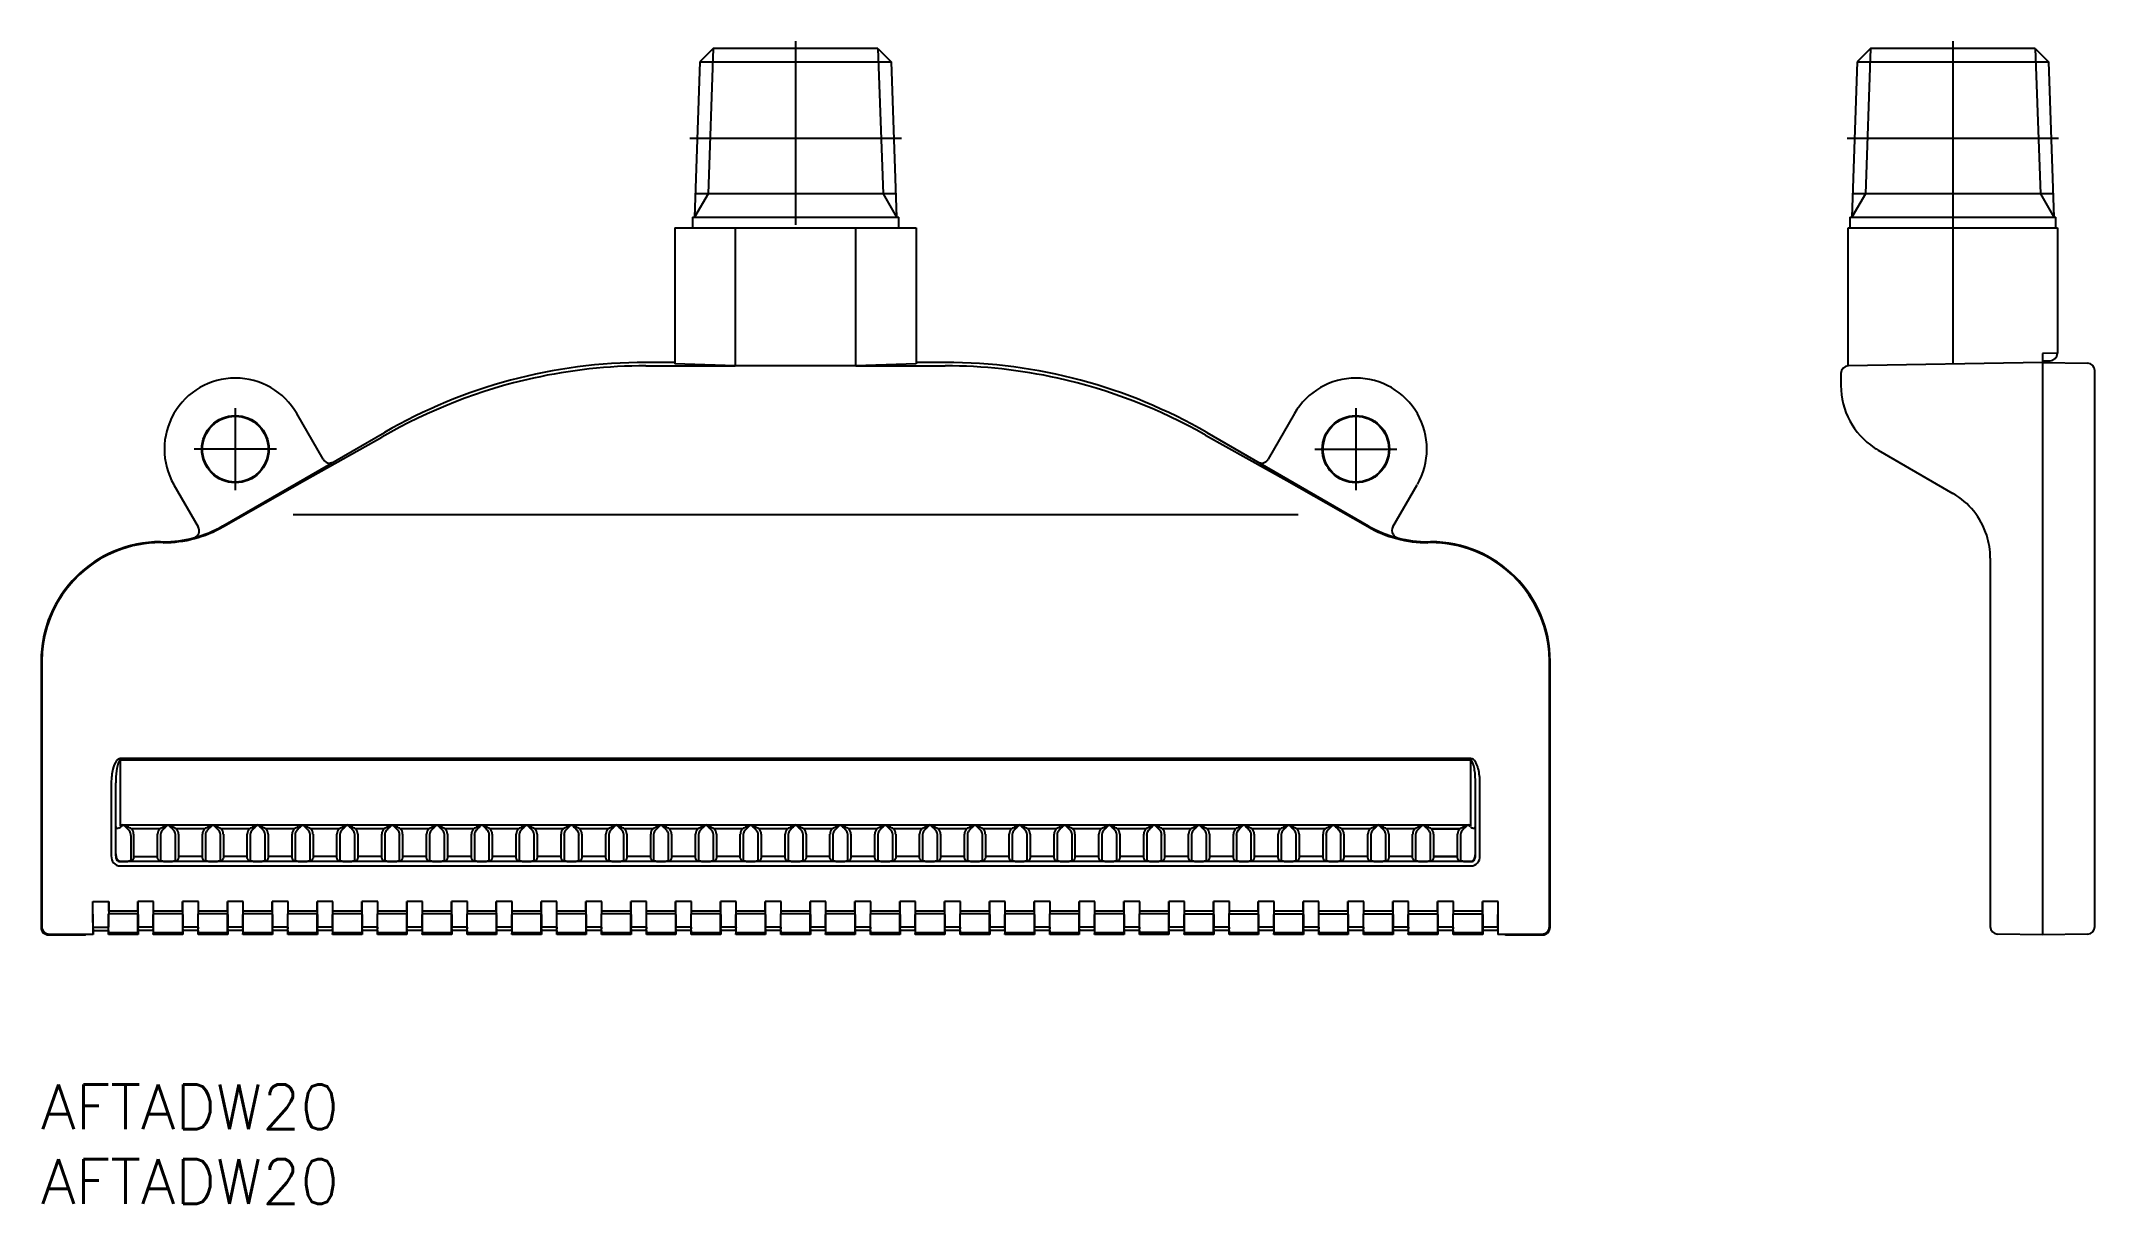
# Model space of a CAD drawing. Extents: x 0 to 137, y -8 to 70.
import ezdxf

# ---------------------------------------------------------------- set-up
doc = ezdxf.new("R2010")
doc.units = 0
doc.header["$LTSCALE"] = 0.5
doc.linetypes.add('CENTER', pattern=[50.8, 31.75, -6.35, 6.35, -6.35])
for name, color, linetype in [('MSM_CENTER', 1, 'CENTER'), ('MSM_CONTINUOUS', 7, 'CONTINUOUS'), ('MSM_NARROW', 5, 'CONTINUOUS'), ('MSM_PART_NUMBER', 7, 'CONTINUOUS')]:
    doc.layers.add(name, color=color, linetype=linetype)
doc.styles.get("Standard").update_dxf_attribs({"font": 'txt.shx', "height": 3, "bigfont": 'bigfont.shx'})

# ---------------------------------------------------------------- blocks, each defined once
blk = doc.blocks.new('*U17')
at = {"layer": 'MSM_PART_NUMBER'}
blk.add_text('AFTADW20', height=3, dxfattribs=at).set_placement((0, -3))
blk = doc.blocks.new('*U18')
at = {"layer": 'MSM_PART_NUMBER'}
blk.add_text('AFTADW20', height=3, dxfattribs=at).set_placement((0, -8))

msp = doc.modelspace()

# ---------------------------------------------------------------- linework, layer by layer
at = {"layer": 'MSM_CENTER'}
for p, q in [((50.5, 69.8), (50.5, 57.5)), ((127.95, 69.8), (127.95, 56.8)), ((57.58, 63.29), (43.42, 63.29)), ((135.03, 63.29), (120.88, 63.29)), ((13, 45.25), (13, 39.75)), ((88, 45.25), (88, 39.75)), ((15.75, 42.5), (10.25, 42.5)), ((85.25, 42.5), (90.75, 42.5))]:
    msp.add_line(p, q, dxfattribs=at)
at = {"layer": 'MSM_CONTINUOUS'}
for p, q in [((44.99, 69.3), (44.1, 68.41)), ((56.01, 69.3), (44.99, 69.3)), ((56.01, 69.3), (56.9, 68.41)), ((122.44, 69.3), (121.56, 68.41)), ((133.47, 69.3), (122.44, 69.3)), ((133.47, 69.3), (134.35, 68.41)), ((44.1, 68.41), (43.74, 58.01)), ((44.1, 68.41), (56.9, 68.41)), ((56.9, 68.41), (57.26, 58.01)), ((121.56, 68.41), (121.19, 58.01)), ((121.56, 68.41), (134.35, 68.41)), ((134.35, 68.41), (134.72, 58.01)), ((57.21, 59.59), (43.79, 59.59)), ((134.66, 59.59), (121.25, 59.59)), ((43.6, 58.01), (43.6, 57.3)), ((43.6, 58.01), (57.4, 58.01)), ((57.4, 57.3), (57.4, 58.01)), ((121.05, 58.01), (121.05, 57.3)), ((121.05, 58.01), (134.85, 58.01)), ((134.85, 57.3), (134.85, 58.01)), ((42.42, 57.3), (58.58, 57.3)), ((42.42, 57.3), (42.42, 48.2)), ((46.46, 57.3), (46.46, 48.07)), ((54.54, 48.07), (54.54, 57.3)), ((58.58, 57.3), (58.58, 48.2)), ((120.95, 48.07), (120.95, 57.3)), ((120.95, 57.3), (134.95, 57.3)), ((127.95, 57.3), (127.95, 48.2)), ((134.95, 57.3), (134.95, 48.91)), ((42.42, 48.3), (40.48, 48.3)), ((46.46, 48.07), (42.42, 48.2)), ((58.58, 48.2), (54.54, 48.07)), ((60.52, 48.3), (58.58, 48.3)), ((133.96, 48.3), (120.95, 48.07)), ((134.95, 48.91), (133.96, 48.9)), ((133.96, 48.9), (133.96, 10)), ((133.96, 48.4), (134.46, 48.41)), ((133.96, 48.3), (136.97, 48.25)), ((134.95, 48.91), (134.95, 48.91)), ((40.48, 48.07), (46.46, 48.07)), ((54.54, 48.07), (46.46, 48.07)), ((54.54, 48.07), (60.52, 48.07)), ((120.46, 47.57), (120.46, 46.76)), ((137.46, 10.55), (137.46, 47.75)), ((18.88, 41.82), (17.11, 44.88)), ((83.89, 44.88), (82.12, 41.82)), ((12.17, 37.37), (22.98, 43.61)), ((17.63, 40.41), (22.81, 43.3)), ((77.93, 43.44), (83.37, 40.41)), ((78.02, 43.61), (88.83, 37.37)), ((122.96, 42.43), (127.96, 39.54)), ((8.89, 40.12), (10.52, 37.3)), ((12.2, 37.32), (17.63, 40.41)), ((83.37, 40.41), (88.8, 37.32)), ((90.48, 37.3), (92.11, 40.12)), ((8, 36.3), (8.17, 36.3)), ((8, 36.25), (8, 36.25)), ((8.17, 36.25), (8, 36.25)), ((92.83, 36.3), (93, 36.3)), ((93, 36.25), (92.83, 36.25)), ((93, 36.25), (93, 36.25)), ((130.46, 35.21), (130.46, 10.55)), ((0, 28.3), (0, 10.5)), ((0.05, 28.3), (0.05, 10.55)), ((100.95, 10.55), (100.95, 28.3)), ((101, 10.5), (101, 28.3)), ((130.46, 28.3), (130.46, 28.3)), ((95.7, 21.8), (5.3, 21.8)), ((5.3, 21.69), (5.3, 17.28)), ((95.7, 21.69), (5.3, 21.69)), ((95.7, 17.28), (95.7, 21.69)), ((4.7, 20.18), (4.7, 15.28)), ((5, 15.28), (5, 20.18)), ((96, 15.28), (96, 20.18)), ((96.3, 15.28), (96.3, 20.18)), ((5.3, 17.36), (95.7, 17.36)), ((6, 16.64), (6, 15.01)), ((7.95, 17.1), (6.05, 17.1)), ((6.2, 15.14), (6.2, 16.74)), ((7.8, 15.14), (7.8, 16.74)), ((8, 16.64), (8, 15.01)), ((9, 15.01), (9, 16.64)), ((10.95, 17.1), (9.05, 17.1)), ((9.2, 16.74), (9.2, 15.14)), ((10.8, 15.14), (10.8, 16.74)), ((11, 16.64), (11, 15.01)), ((12, 15.01), (12, 16.64)), ((13.95, 17.1), (12.05, 17.1)), ((12.2, 16.74), (12.2, 15.14)), ((13.8, 15.14), (13.8, 16.74)), ((14, 16.64), (14, 15.01)), ((15, 15.01), (15, 16.64)), ((16.95, 17.1), (15.05, 17.1)), ((15.2, 16.74), (15.2, 15.14)), ((16.8, 15.14), (16.8, 16.74)), ((17, 16.64), (17, 15.01)), ((18, 15.01), (18, 16.64)), ((19.95, 17.1), (18.05, 17.1)), ((18.2, 16.74), (18.2, 15.14)), ((19.8, 15.14), (19.8, 16.74)), ((20, 16.64), (20, 15.01)), ((21, 15.01), (21, 16.64)), ((22.95, 17.1), (21.05, 17.1)), ((21.2, 16.74), (21.2, 15.14)), ((22.8, 15.14), (22.8, 16.74)), ((23, 16.64), (23, 15.01)), ((24, 15.01), (24, 16.64)), ((25.95, 17.1), (24.05, 17.1)), ((24.2, 16.74), (24.2, 15.14)), ((25.8, 15.14), (25.8, 16.74)), ((26, 16.64), (26, 15.01)), ((27, 15.01), (27, 16.64)), ((28.95, 17.1), (27.05, 17.1)), ((27.2, 16.74), (27.2, 15.14)), ((28.8, 15.14), (28.8, 16.74)), ((29, 16.64), (29, 15.01)), ((30, 15.01), (30, 16.64)), ((31.95, 17.1), (30.05, 17.1)), ((30.2, 16.74), (30.2, 15.14)), ((31.8, 15.14), (31.8, 16.74)), ((32, 16.64), (32, 15.01)), ((33, 15.01), (33, 16.64)), ((34.95, 17.1), (33.05, 17.1)), ((33.2, 16.74), (33.2, 15.14)), ((34.8, 15.14), (34.8, 16.74)), ((35, 16.64), (35, 15.01)), ((36, 15.01), (36, 16.64)), ((37.95, 17.1), (36.05, 17.1)), ((36.2, 16.74), (36.2, 15.14)), ((37.8, 15.14), (37.8, 16.74)), ((38, 16.64), (38, 15.01)), ((39, 15.01), (39, 16.64)), ((40.95, 17.1), (39.05, 17.1)), ((39.2, 16.74), (39.2, 15.14)), ((40.8, 15.14), (40.8, 16.74)), ((41, 16.64), (41, 15.01)), ((42, 15.01), (42, 16.64)), ((43.95, 17.1), (42.05, 17.1)), ((42.2, 16.74), (42.2, 15.14)), ((43.8, 15.14), (43.8, 16.74)), ((44, 16.64), (44, 15.01)), ((45, 15.01), (45, 16.64)), ((46.95, 17.1), (45.05, 17.1)), ((45.2, 16.74), (45.2, 15.14)), ((46.8, 15.14), (46.8, 16.74)), ((47, 16.64), (47, 15.01)), ((48, 15.01), (48, 16.64)), ((49.95, 17.1), (48.05, 17.1)), ((48.2, 16.74), (48.2, 15.14)), ((49.8, 15.14), (49.8, 16.74)), ((50, 16.64), (50, 15.01)), ((51, 15.01), (51, 16.64)), ((52.95, 17.1), (51.05, 17.1)), ((51.2, 16.74), (51.2, 15.14)), ((52.8, 15.14), (52.8, 16.74)), ((53, 16.64), (53, 15.01)), ((54, 15.01), (54, 16.64)), ((55.95, 17.1), (54.05, 17.1)), ((54.2, 16.74), (54.2, 15.14)), ((55.8, 15.14), (55.8, 16.74)), ((56, 16.64), (56, 15.01)), ((57, 15.01), (57, 16.64)), ((58.95, 17.1), (57.05, 17.1)), ((57.2, 16.74), (57.2, 15.14)), ((58.8, 15.14), (58.8, 16.74)), ((59, 16.64), (59, 15.01)), ((60, 15.01), (60, 16.64)), ((61.95, 17.1), (60.05, 17.1)), ((60.2, 16.74), (60.2, 15.14)), ((61.8, 15.14), (61.8, 16.74)), ((62, 16.64), (62, 15.01)), ((63, 15.01), (63, 16.64)), ((64.95, 17.1), (63.05, 17.1)), ((63.2, 16.74), (63.2, 15.14)), ((64.8, 15.14), (64.8, 16.74)), ((65, 16.64), (65, 15.01)), ((66, 15.01), (66, 16.64)), ((67.95, 17.1), (66.05, 17.1)), ((66.2, 16.74), (66.2, 15.14)), ((67.8, 15.14), (67.8, 16.74)), ((68, 16.64), (68, 15.01)), ((69, 15.01), (69, 16.64)), ((70.95, 17.1), (69.05, 17.1)), ((69.2, 16.74), (69.2, 15.14)), ((70.8, 15.14), (70.8, 16.74)), ((71, 16.64), (71, 15.01)), ((72, 15.01), (72, 16.64)), ((73.95, 17.1), (72.05, 17.1)), ((72.2, 16.74), (72.2, 15.14)), ((73.8, 15.14), (73.8, 16.74)), ((74, 16.64), (74, 15.01)), ((75, 15.01), (75, 16.64)), ((76.95, 17.1), (75.05, 17.1)), ((75.2, 16.74), (75.2, 15.14)), ((76.8, 15.14), (76.8, 16.74)), ((77, 16.64), (77, 15.01)), ((78, 15.01), (78, 16.64)), ((79.95, 17.1), (78.05, 17.1)), ((78.2, 16.74), (78.2, 15.14)), ((79.8, 15.14), (79.8, 16.74)), ((80, 16.64), (80, 15.01)), ((81, 15.01), (81, 16.64)), ((82.95, 17.1), (81.05, 17.1)), ((81.2, 16.74), (81.2, 15.14)), ((82.8, 15.14), (82.8, 16.74)), ((83, 16.64), (83, 15.01)), ((84, 15.01), (84, 16.64)), ((85.95, 17.1), (84.05, 17.1)), ((84.2, 16.74), (84.2, 15.14)), ((85.8, 15.14), (85.8, 16.74)), ((86, 16.64), (86, 15.01)), ((87, 15.01), (87, 16.64)), ((88.95, 17.1), (87.05, 17.1)), ((87.2, 16.74), (87.2, 15.14)), ((88.8, 15.14), (88.8, 16.74)), ((89, 16.64), (89, 15.01)), ((90, 15.01), (90, 16.64)), ((91.95, 17.1), (90.05, 17.1)), ((90.2, 16.74), (90.2, 15.14)), ((91.8, 15.14), (91.8, 16.74)), ((92, 16.64), (92, 15.01)), ((93, 15.01), (93, 16.64)), ((93.05, 17.1), (94.95, 17.1)), ((94.95, 17.1), (93.05, 17.1)), ((93.2, 16.74), (93.2, 15.14)), ((94.8, 15.14), (94.8, 16.74)), ((95, 16.64), (95, 15.01)), ((6.2, 15.24), (7.8, 15.24)), ((10.8, 15.24), (9.2, 15.24)), ((13.8, 15.24), (12.2, 15.24)), ((16.8, 15.24), (15.2, 15.24)), ((19.8, 15.24), (18.2, 15.24)), ((22.8, 15.24), (21.2, 15.24)), ((25.8, 15.24), (24.2, 15.24)), ((28.8, 15.24), (27.2, 15.24)), ((31.8, 15.24), (30.2, 15.24)), ((34.8, 15.24), (33.2, 15.24)), ((37.8, 15.24), (36.2, 15.24)), ((40.8, 15.24), (39.2, 15.24)), ((43.8, 15.24), (42.2, 15.24)), ((46.8, 15.24), (45.2, 15.24)), ((49.8, 15.24), (48.2, 15.24)), ((52.8, 15.24), (51.2, 15.24)), ((55.8, 15.24), (54.2, 15.24)), ((58.8, 15.24), (57.2, 15.24)), ((61.8, 15.24), (60.2, 15.24)), ((64.8, 15.24), (63.2, 15.24)), ((67.8, 15.24), (66.2, 15.24)), ((70.8, 15.24), (69.2, 15.24)), ((73.8, 15.24), (72.2, 15.24)), ((76.8, 15.24), (75.2, 15.24)), ((79.8, 15.24), (78.2, 15.24)), ((82.8, 15.24), (81.2, 15.24)), ((85.8, 15.24), (84.2, 15.24)), ((88.8, 15.24), (87.2, 15.24)), ((91.8, 15.24), (90.2, 15.24)), ((93.2, 15.24), (94.8, 15.24)), ((94.8, 15.24), (93.2, 15.24)), ((95.7, 14.9), (5.3, 14.9)), ((5.3, 14.61), (22, 14.61)), ((22, 14.61), (95.7, 14.61)), ((3.48, 10.55), (3.47, 12.23)), ((3.47, 12.23), (4.53, 12.23)), ((3.49, 10.51), (3.47, 12.23)), ((3.48, 10.18), (3.47, 11.42)), ((4.53, 12.23), (4.51, 10.51)), ((6.47, 11.41), (4.52, 11.41)), ((4.52, 10.17), (4.52, 11.41)), ((4.53, 11.58), (4.53, 12.23)), ((6.47, 11.58), (4.53, 11.58)), ((7.53, 12.23), (6.47, 12.23)), ((6.47, 11.58), (6.47, 12.23)), ((6.47, 12.23), (6.49, 10.51)), ((6.48, 10.17), (6.48, 11.41)), ((7.51, 10.51), (7.53, 12.23)), ((9.47, 11.41), (7.52, 11.41)), ((7.52, 10.17), (7.52, 11.41)), ((7.53, 11.58), (7.53, 12.23)), ((9.47, 11.58), (7.53, 11.58)), ((10.53, 12.23), (9.47, 12.23)), ((9.47, 11.58), (9.47, 12.23)), ((9.47, 12.23), (9.49, 10.51)), ((9.48, 10.17), (9.48, 11.41)), ((10.51, 10.51), (10.53, 12.23)), ((12.47, 11.41), (10.52, 11.41)), ((10.52, 10.17), (10.52, 11.41)), ((10.53, 11.58), (10.53, 12.23)), ((12.47, 11.58), (10.53, 11.58)), ((13.53, 12.23), (12.47, 12.23)), ((12.47, 11.58), (12.47, 12.23)), ((12.47, 12.23), (12.49, 10.51)), ((12.48, 10.17), (12.48, 11.41)), ((13.51, 10.51), (13.53, 12.23)), ((15.47, 11.41), (13.52, 11.41)), ((13.52, 10.17), (13.52, 11.41)), ((13.53, 11.58), (13.53, 12.23)), ((15.47, 11.58), (13.53, 11.58)), ((16.53, 12.23), (15.47, 12.23)), ((15.47, 11.58), (15.47, 12.23)), ((15.47, 12.23), (15.49, 10.51)), ((15.48, 10.17), (15.48, 11.41)), ((16.51, 10.51), (16.53, 12.23)), ((18.47, 11.41), (16.52, 11.41)), ((16.52, 10.17), (16.52, 11.41)), ((16.53, 11.58), (16.53, 12.23)), ((18.47, 11.58), (16.53, 11.58)), ((19.53, 12.23), (18.47, 12.23)), ((18.47, 11.58), (18.47, 12.23)), ((18.47, 12.23), (18.49, 10.51)), ((18.48, 10.17), (18.48, 11.41)), ((19.51, 10.51), (19.53, 12.23)), ((21.47, 11.41), (19.52, 11.41)), ((19.52, 10.17), (19.52, 11.41)), ((19.53, 11.58), (19.53, 12.23)), ((21.47, 11.58), (19.53, 11.58)), ((22.53, 12.23), (21.47, 12.23)), ((21.47, 11.58), (21.47, 12.23)), ((21.47, 12.23), (21.49, 10.51)), ((21.48, 10.17), (21.48, 11.41)), ((22.51, 10.51), (22.53, 12.23)), ((24.47, 11.41), (22.52, 11.41)), ((22.52, 10.17), (22.52, 11.41)), ((22.53, 11.58), (22.53, 12.23)), ((24.47, 11.58), (22.53, 11.58)), ((25.53, 12.23), (24.47, 12.23)), ((24.47, 11.58), (24.47, 12.23)), ((24.47, 12.23), (24.49, 10.51)), ((24.48, 10.17), (24.48, 11.41)), ((25.51, 10.51), (25.53, 12.23)), ((27.47, 11.41), (25.52, 11.41)), ((25.52, 10.17), (25.52, 11.41)), ((25.53, 11.58), (25.53, 12.23)), ((27.47, 11.58), (25.53, 11.58)), ((28.53, 12.23), (27.47, 12.23)), ((27.47, 11.58), (27.47, 12.23)), ((27.47, 12.23), (27.49, 10.51)), ((27.48, 10.17), (27.48, 11.41)), ((28.51, 10.51), (28.53, 12.23)), ((30.47, 11.41), (28.52, 11.41)), ((28.52, 10.17), (28.52, 11.41)), ((28.53, 11.58), (28.53, 12.23)), ((30.47, 11.58), (28.53, 11.58)), ((31.53, 12.23), (30.47, 12.23)), ((30.47, 11.58), (30.47, 12.23)), ((30.47, 12.23), (30.49, 10.51)), ((30.48, 10.17), (30.48, 11.41)), ((31.51, 10.51), (31.53, 12.23)), ((33.47, 11.41), (31.52, 11.41)), ((31.52, 10.17), (31.52, 11.41)), ((31.53, 11.58), (31.53, 12.23)), ((33.47, 11.58), (31.53, 11.58)), ((34.53, 12.23), (33.47, 12.23)), ((33.47, 11.58), (33.47, 12.23)), ((33.47, 12.23), (33.49, 10.51)), ((33.48, 10.17), (33.48, 11.41)), ((34.51, 10.51), (34.53, 12.23)), ((36.47, 11.41), (34.52, 11.41)), ((34.52, 10.17), (34.52, 11.41)), ((34.53, 11.58), (34.53, 12.23)), ((36.47, 11.58), (34.53, 11.58)), ((37.53, 12.23), (36.47, 12.23)), ((36.47, 11.58), (36.47, 12.23)), ((36.47, 12.23), (36.49, 10.51)), ((36.48, 10.17), (36.48, 11.41)), ((37.51, 10.51), (37.53, 12.23)), ((39.48, 11.41), (37.52, 11.41)), ((37.52, 10.17), (37.52, 11.41)), ((37.53, 11.58), (37.53, 12.23)), ((39.47, 11.58), (37.53, 11.58)), ((40.53, 12.23), (39.47, 12.23)), ((39.47, 11.58), (39.47, 12.23)), ((39.47, 12.23), (39.49, 10.51)), ((39.48, 10.17), (39.48, 11.41)), ((40.51, 10.51), (40.53, 12.23)), ((42.48, 11.41), (40.52, 11.41)), ((40.52, 10.17), (40.52, 11.41)), ((40.53, 11.58), (40.53, 12.23)), ((42.47, 11.58), (40.53, 11.58)), ((43.53, 12.23), (42.47, 12.23)), ((42.47, 11.58), (42.47, 12.23)), ((42.47, 12.23), (42.49, 10.51)), ((42.48, 10.17), (42.48, 11.41)), ((43.51, 10.51), (43.53, 12.23)), ((45.48, 11.41), (43.52, 11.41)), ((43.52, 10.17), (43.52, 11.41)), ((43.53, 11.58), (43.53, 12.23)), ((45.47, 11.58), (43.53, 11.58)), ((46.53, 12.23), (45.47, 12.23)), ((45.47, 11.58), (45.47, 12.23)), ((45.47, 12.23), (45.49, 10.51)), ((45.48, 10.17), (45.48, 11.41)), ((46.51, 10.51), (46.53, 12.23)), ((48.48, 11.41), (46.52, 11.41)), ((46.52, 10.17), (46.52, 11.41)), ((46.53, 11.58), (46.53, 12.23)), ((48.47, 11.58), (46.53, 11.58)), ((49.53, 12.23), (48.47, 12.23)), ((48.47, 11.58), (48.47, 12.23)), ((48.47, 12.23), (48.49, 10.51)), ((48.48, 10.17), (48.48, 11.41)), ((49.51, 10.51), (49.53, 12.23)), ((51.48, 11.41), (49.52, 11.41)), ((49.52, 10.17), (49.52, 11.41)), ((49.53, 11.58), (49.53, 12.23)), ((51.47, 11.58), (49.53, 11.58)), ((52.53, 12.23), (51.47, 12.23)), ((51.47, 11.58), (51.47, 12.23)), ((51.47, 12.23), (51.49, 10.51)), ((51.48, 10.17), (51.48, 11.41)), ((52.51, 10.51), (52.53, 12.23)), ((54.48, 11.41), (52.52, 11.41)), ((52.52, 10.17), (52.52, 11.41)), ((52.53, 11.58), (52.53, 12.23)), ((54.47, 11.58), (52.53, 11.58)), ((55.53, 12.23), (54.47, 12.23)), ((54.47, 11.58), (54.47, 12.23)), ((54.47, 12.23), (54.49, 10.51)), ((54.48, 10.17), (54.48, 11.41)), ((55.51, 10.51), (55.53, 12.23)), ((57.48, 11.41), (55.52, 11.41)), ((55.52, 10.17), (55.52, 11.41)), ((55.53, 11.58), (55.53, 12.23)), ((57.47, 11.58), (55.53, 11.58)), ((58.53, 12.23), (57.47, 12.23)), ((57.47, 11.58), (57.47, 12.23)), ((57.47, 12.23), (57.49, 10.51)), ((57.48, 10.17), (57.48, 11.41)), ((58.51, 10.51), (58.53, 12.23)), ((60.48, 11.41), (58.52, 11.41)), ((58.52, 10.17), (58.52, 11.41)), ((58.53, 11.58), (58.53, 12.23)), ((60.47, 11.58), (58.53, 11.58)), ((61.53, 12.23), (60.47, 12.23)), ((60.47, 11.58), (60.47, 12.23)), ((60.47, 12.23), (60.49, 10.51)), ((60.48, 10.17), (60.48, 11.41)), ((61.51, 10.51), (61.53, 12.23)), ((63.47, 11.41), (61.52, 11.41)), ((61.52, 10.17), (61.52, 11.41)), ((61.53, 11.58), (61.53, 12.23)), ((63.47, 11.58), (61.53, 11.58)), ((64.53, 12.23), (63.47, 12.23)), ((63.47, 11.58), (63.47, 12.23)), ((63.47, 12.23), (63.49, 10.51)), ((63.48, 10.17), (63.48, 11.41)), ((64.51, 10.51), (64.53, 12.23)), ((66.48, 11.41), (64.52, 11.41)), ((64.52, 10.17), (64.52, 11.41)), ((64.53, 11.58), (64.53, 12.23)), ((66.47, 11.58), (64.53, 11.58)), ((67.53, 12.23), (66.47, 12.23)), ((66.47, 11.58), (66.47, 12.23)), ((66.47, 12.23), (66.49, 10.51)), ((66.48, 10.17), (66.48, 11.41)), ((67.51, 10.51), (67.53, 12.23)), ((69.47, 11.41), (67.52, 11.41)), ((67.52, 10.17), (67.52, 11.41)), ((67.53, 11.58), (67.53, 12.23)), ((69.47, 11.58), (67.53, 11.58)), ((70.53, 12.23), (69.47, 12.23)), ((69.47, 11.58), (69.47, 12.23)), ((69.47, 12.23), (69.49, 10.51)), ((69.48, 10.17), (69.48, 11.41)), ((70.51, 10.51), (70.53, 12.23)), ((72.47, 11.41), (70.52, 11.41)), ((70.52, 10.17), (70.52, 11.41)), ((70.53, 11.58), (70.53, 12.23)), ((72.47, 11.58), (70.53, 11.58)), ((73.53, 12.23), (72.47, 12.23)), ((72.47, 11.58), (72.47, 12.23)), ((72.47, 12.23), (72.49, 10.51)), ((72.48, 10.17), (72.48, 11.41)), ((73.51, 10.51), (73.53, 12.23)), ((74.5, 11.41), (73.52, 11.41)), ((73.52, 10.17), (73.52, 11.41)), ((73.53, 11.58), (73.53, 12.23)), ((74.5, 11.58), (73.53, 11.58)), ((75.47, 11.58), (74.5, 11.58)), ((75.48, 11.41), (74.5, 11.41)), ((76.53, 12.23), (75.47, 12.23)), ((75.47, 11.58), (75.47, 12.23)), ((75.47, 12.23), (75.49, 10.51)), ((75.48, 10.17), (75.48, 11.41)), ((76.51, 10.51), (76.53, 12.23)), ((76.52, 11.41), (78.48, 11.41)), ((76.52, 10.17), (76.52, 11.41)), ((76.53, 11.58), (76.53, 12.23)), ((78.47, 11.58), (76.53, 11.58)), ((79.53, 12.23), (78.47, 12.23)), ((78.47, 11.58), (78.47, 12.23)), ((78.47, 12.23), (78.49, 10.51)), ((78.48, 10.17), (78.48, 11.41)), ((79.51, 10.51), (79.53, 12.23)), ((79.52, 11.41), (81.48, 11.41)), ((79.52, 10.17), (79.52, 11.41)), ((79.53, 11.58), (79.53, 12.23)), ((81.47, 11.58), (79.53, 11.58)), ((82.53, 12.23), (81.47, 12.23)), ((81.47, 11.58), (81.47, 12.23)), ((81.47, 12.23), (81.49, 10.51)), ((81.48, 10.17), (81.48, 11.41)), ((82.51, 10.51), (82.53, 12.23)), ((82.52, 11.41), (84.48, 11.41)), ((82.52, 10.17), (82.52, 11.41)), ((82.53, 11.58), (82.53, 12.23)), ((84.47, 11.58), (82.53, 11.58)), ((85.53, 12.23), (84.47, 12.23)), ((84.47, 11.58), (84.47, 12.23)), ((84.47, 12.23), (84.49, 10.51)), ((84.48, 10.17), (84.48, 11.41)), ((85.51, 10.51), (85.53, 12.23)), ((85.52, 11.41), (87.48, 11.41)), ((85.52, 10.17), (85.52, 11.41)), ((85.53, 11.58), (85.53, 12.23)), ((87.47, 11.58), (85.53, 11.58)), ((88.53, 12.23), (87.47, 12.23)), ((87.47, 11.58), (87.47, 12.23)), ((87.47, 12.23), (87.49, 10.51)), ((87.48, 10.17), (87.48, 11.41)), ((88.51, 10.51), (88.53, 12.23)), ((88.52, 11.41), (90.48, 11.41)), ((88.52, 10.17), (88.52, 11.41)), ((88.53, 11.58), (88.53, 12.23)), ((90.47, 11.58), (88.53, 11.58)), ((91.53, 12.23), (90.47, 12.23)), ((90.47, 11.58), (90.47, 12.23)), ((90.47, 12.23), (90.49, 10.51)), ((90.48, 10.17), (90.48, 11.41)), ((91.51, 10.51), (91.53, 12.23)), ((91.52, 11.41), (93.48, 11.41)), ((91.52, 10.17), (91.52, 11.41)), ((91.53, 11.58), (91.53, 12.23)), ((93.47, 11.58), (91.53, 11.58)), ((94.53, 12.23), (93.47, 12.23)), ((93.47, 11.58), (93.47, 12.23)), ((93.47, 12.23), (93.49, 10.51)), ((93.48, 10.17), (93.48, 11.41)), ((94.51, 10.51), (94.53, 12.23)), ((94.52, 10.17), (94.52, 11.41)), ((94.53, 11.58), (94.53, 12.23)), ((96.47, 11.58), (94.53, 11.58)), ((94.53, 11.41), (96.48, 11.41)), ((97.53, 12.23), (96.47, 12.23)), ((96.47, 11.58), (96.47, 12.23)), ((96.47, 12.23), (96.49, 10.51)), ((96.48, 10.17), (96.48, 11.41)), ((97.51, 10.51), (97.53, 12.23)), ((97.52, 10.55), (97.53, 12.23)), ((97.52, 10.18), (97.53, 11.42)), ((0.5, 10), (2.97, 10)), ((0.55, 10.05), (3.48, 10.05)), ((2.97, 10), (3, 10.03)), ((3.49, 10.03), (3, 10.03)), ((3.49, 10.03), (3.48, 10.05)), ((3.49, 10.51), (4.51, 10.51)), ((3.49, 10.29), (3.49, 10.03)), ((3.49, 10.29), (3.49, 10.29)), ((3.49, 10.29), (4.51, 10.29)), ((3.49, 10.29), (4.51, 10.29)), ((4.51, 10.29), (4.51, 10.29)), ((4.51, 10.29), (4.51, 10.03)), ((4.51, 10.04), (6.49, 10.04)), ((4.51, 10.03), (4.51, 10.04)), ((6.49, 10.03), (4.51, 10.03)), ((4.52, 10.17), (6.48, 10.17)), ((7.51, 10.51), (6.49, 10.51)), ((6.49, 10.29), (6.49, 10.29)), ((6.49, 10.29), (6.49, 10.03)), ((7.51, 10.29), (6.49, 10.29)), ((7.51, 10.29), (6.49, 10.29)), ((6.49, 10.03), (6.49, 10.04)), ((7.51, 10.29), (7.51, 10.03)), ((7.51, 10.29), (7.51, 10.29)), ((7.51, 10.04), (9.49, 10.04)), ((7.51, 10.03), (7.51, 10.04)), ((9.49, 10.03), (7.51, 10.03)), ((7.52, 10.17), (9.48, 10.17)), ((10.51, 10.51), (9.49, 10.51)), ((9.49, 10.29), (9.49, 10.29)), ((9.49, 10.29), (9.49, 10.03)), ((10.51, 10.29), (9.49, 10.29)), ((10.51, 10.29), (9.49, 10.29)), ((9.49, 10.03), (9.49, 10.04)), ((10.51, 10.29), (10.51, 10.03)), ((10.51, 10.29), (10.51, 10.29)), ((10.51, 10.04), (12.49, 10.04)), ((10.51, 10.03), (10.51, 10.04)), ((12.49, 10.03), (10.51, 10.03)), ((10.52, 10.17), (12.48, 10.17)), ((13.51, 10.51), (12.49, 10.51)), ((12.49, 10.29), (12.49, 10.29)), ((12.49, 10.29), (12.49, 10.03)), ((13.51, 10.29), (12.49, 10.29)), ((13.51, 10.29), (12.49, 10.29)), ((12.49, 10.03), (12.49, 10.04)), ((13.51, 10.29), (13.51, 10.03)), ((13.51, 10.29), (13.51, 10.29)), ((13.51, 10.04), (15.49, 10.04)), ((13.51, 10.03), (13.51, 10.04)), ((15.49, 10.03), (13.51, 10.03)), ((13.52, 10.17), (15.48, 10.17)), ((16.51, 10.51), (15.49, 10.51)), ((15.49, 10.29), (15.49, 10.29)), ((15.49, 10.29), (15.49, 10.03)), ((16.51, 10.29), (15.49, 10.29)), ((16.51, 10.29), (15.49, 10.29)), ((15.49, 10.03), (15.49, 10.04)), ((16.51, 10.29), (16.51, 10.03)), ((16.51, 10.29), (16.51, 10.29)), ((16.51, 10.04), (18.49, 10.04)), ((16.51, 10.03), (16.51, 10.04)), ((18.49, 10.03), (16.51, 10.03)), ((16.52, 10.17), (18.48, 10.17)), ((19.51, 10.51), (18.49, 10.51)), ((18.49, 10.29), (18.49, 10.29)), ((18.49, 10.29), (18.49, 10.03)), ((19.51, 10.29), (18.49, 10.29)), ((19.51, 10.29), (18.49, 10.29)), ((18.49, 10.03), (18.49, 10.04)), ((19.51, 10.29), (19.51, 10.03)), ((19.51, 10.29), (19.51, 10.29)), ((19.51, 10.04), (21.49, 10.04)), ((19.51, 10.03), (19.51, 10.04)), ((21.49, 10.03), (19.51, 10.03)), ((19.52, 10.17), (21.48, 10.17)), ((22.51, 10.51), (21.49, 10.51)), ((21.49, 10.29), (21.49, 10.29)), ((21.49, 10.29), (21.49, 10.03)), ((22.51, 10.29), (21.49, 10.29)), ((22.51, 10.29), (21.49, 10.29)), ((21.49, 10.03), (21.49, 10.04)), ((22.51, 10.29), (22.51, 10.03)), ((22.51, 10.29), (22.51, 10.29)), ((22.51, 10.04), (24.49, 10.04)), ((22.51, 10.03), (22.51, 10.04)), ((24.49, 10.03), (22.51, 10.03)), ((22.52, 10.17), (24.48, 10.17)), ((25.51, 10.51), (24.49, 10.51)), ((24.49, 10.29), (24.49, 10.29)), ((24.49, 10.29), (24.49, 10.03)), ((25.51, 10.29), (24.49, 10.29)), ((25.51, 10.29), (24.49, 10.29)), ((24.49, 10.03), (24.49, 10.04)), ((25.51, 10.29), (25.51, 10.03)), ((25.51, 10.29), (25.51, 10.29)), ((25.51, 10.04), (27.49, 10.04)), ((25.51, 10.03), (25.51, 10.04)), ((27.49, 10.03), (25.51, 10.03)), ((25.52, 10.17), (27.48, 10.17)), ((28.51, 10.51), (27.49, 10.51)), ((27.49, 10.29), (27.49, 10.29)), ((27.49, 10.29), (27.49, 10.03)), ((28.51, 10.29), (27.49, 10.29)), ((28.51, 10.29), (27.49, 10.29)), ((27.49, 10.03), (27.49, 10.04)), ((28.51, 10.29), (28.51, 10.03)), ((28.51, 10.29), (28.51, 10.29)), ((28.51, 10.04), (30.49, 10.04)), ((28.51, 10.03), (28.51, 10.04)), ((30.49, 10.03), (28.51, 10.03)), ((28.52, 10.17), (30.48, 10.17)), ((31.51, 10.51), (30.49, 10.51)), ((30.49, 10.29), (30.49, 10.29)), ((30.49, 10.29), (30.49, 10.03)), ((31.51, 10.29), (30.49, 10.29)), ((31.51, 10.29), (30.49, 10.29)), ((30.49, 10.03), (30.49, 10.04)), ((31.51, 10.29), (31.51, 10.03)), ((31.51, 10.29), (31.51, 10.29)), ((31.51, 10.04), (33.49, 10.04)), ((31.51, 10.03), (31.51, 10.04)), ((33.49, 10.03), (31.51, 10.03)), ((31.52, 10.17), (33.48, 10.17)), ((34.51, 10.51), (33.49, 10.51)), ((33.49, 10.29), (33.49, 10.29)), ((33.49, 10.29), (33.49, 10.03)), ((34.51, 10.29), (33.49, 10.29)), ((34.51, 10.29), (33.49, 10.29)), ((33.49, 10.03), (33.49, 10.04)), ((34.51, 10.29), (34.51, 10.03)), ((34.51, 10.29), (34.51, 10.29)), ((34.51, 10.04), (36.49, 10.04)), ((34.51, 10.03), (34.51, 10.04)), ((36.49, 10.03), (34.51, 10.03)), ((34.52, 10.17), (36.48, 10.17)), ((37.51, 10.51), (36.49, 10.51)), ((36.49, 10.29), (36.49, 10.29)), ((36.49, 10.29), (36.49, 10.03)), ((37.51, 10.29), (36.49, 10.29)), ((37.51, 10.29), (36.49, 10.29)), ((36.49, 10.03), (36.49, 10.04)), ((37.51, 10.29), (37.51, 10.03)), ((37.51, 10.29), (37.51, 10.29)), ((37.51, 10.04), (39.49, 10.04)), ((37.51, 10.03), (37.51, 10.04)), ((39.49, 10.03), (37.51, 10.03)), ((37.52, 10.17), (39.48, 10.17)), ((40.51, 10.51), (39.49, 10.51)), ((39.49, 10.29), (39.49, 10.29)), ((39.49, 10.29), (39.49, 10.03)), ((40.51, 10.29), (39.49, 10.29)), ((40.51, 10.29), (39.49, 10.29)), ((39.49, 10.03), (39.49, 10.04)), ((40.51, 10.29), (40.51, 10.03)), ((40.51, 10.29), (40.51, 10.29)), ((40.51, 10.04), (42.49, 10.04)), ((40.51, 10.03), (40.51, 10.04)), ((42.49, 10.03), (40.51, 10.03)), ((40.52, 10.17), (42.48, 10.17)), ((43.51, 10.51), (42.49, 10.51)), ((42.49, 10.29), (42.49, 10.29)), ((42.49, 10.29), (42.49, 10.03)), ((43.51, 10.29), (42.49, 10.29)), ((43.51, 10.29), (42.49, 10.29)), ((42.49, 10.03), (42.49, 10.04)), ((43.51, 10.29), (43.51, 10.03)), ((43.51, 10.29), (43.51, 10.29)), ((43.51, 10.04), (45.49, 10.04)), ((43.51, 10.03), (43.51, 10.04)), ((45.49, 10.03), (43.51, 10.03)), ((43.52, 10.17), (45.48, 10.17)), ((46.51, 10.51), (45.49, 10.51)), ((45.49, 10.29), (45.49, 10.29)), ((45.49, 10.29), (45.49, 10.03)), ((46.51, 10.29), (45.49, 10.29)), ((46.51, 10.29), (45.49, 10.29)), ((45.49, 10.03), (45.49, 10.04)), ((46.51, 10.29), (46.51, 10.03)), ((46.51, 10.29), (46.51, 10.29)), ((46.51, 10.04), (48.49, 10.04)), ((46.51, 10.03), (46.51, 10.04)), ((48.49, 10.03), (46.51, 10.03)), ((46.52, 10.17), (48.48, 10.17)), ((49.51, 10.51), (48.49, 10.51)), ((48.49, 10.29), (48.49, 10.29)), ((48.49, 10.29), (48.49, 10.03)), ((49.51, 10.29), (48.49, 10.29)), ((49.51, 10.29), (48.49, 10.29)), ((48.49, 10.03), (48.49, 10.04)), ((49.51, 10.29), (49.51, 10.03)), ((49.51, 10.29), (49.51, 10.29)), ((49.51, 10.04), (51.49, 10.04)), ((49.51, 10.03), (49.51, 10.04)), ((51.49, 10.03), (49.51, 10.03)), ((49.52, 10.17), (51.48, 10.17)), ((52.51, 10.51), (51.49, 10.51)), ((51.49, 10.29), (51.49, 10.29)), ((51.49, 10.29), (51.49, 10.03)), ((52.51, 10.29), (51.49, 10.29)), ((52.51, 10.29), (51.49, 10.29)), ((51.49, 10.03), (51.49, 10.04)), ((52.51, 10.29), (52.51, 10.03)), ((52.51, 10.29), (52.51, 10.29)), ((52.51, 10.04), (54.49, 10.04)), ((52.51, 10.03), (52.51, 10.04)), ((54.49, 10.03), (52.51, 10.03)), ((52.52, 10.17), (54.48, 10.17)), ((55.51, 10.51), (54.49, 10.51)), ((54.49, 10.29), (54.49, 10.29)), ((54.49, 10.29), (54.49, 10.03)), ((55.51, 10.29), (54.49, 10.29)), ((55.51, 10.29), (54.49, 10.29)), ((54.49, 10.03), (54.49, 10.04)), ((55.51, 10.29), (55.51, 10.03)), ((55.51, 10.29), (55.51, 10.29)), ((55.51, 10.04), (57.49, 10.04)), ((55.51, 10.03), (55.51, 10.04)), ((57.49, 10.03), (55.51, 10.03)), ((55.52, 10.17), (57.48, 10.17)), ((58.51, 10.51), (57.49, 10.51)), ((57.49, 10.29), (57.49, 10.29)), ((57.49, 10.29), (57.49, 10.03)), ((58.51, 10.29), (57.49, 10.29)), ((58.51, 10.29), (57.49, 10.29)), ((57.49, 10.03), (57.49, 10.04)), ((58.51, 10.29), (58.51, 10.03)), ((58.51, 10.29), (58.51, 10.29)), ((58.51, 10.04), (60.49, 10.04)), ((58.51, 10.03), (58.51, 10.04)), ((60.49, 10.03), (58.51, 10.03)), ((58.52, 10.17), (60.48, 10.17)), ((61.51, 10.51), (60.49, 10.51)), ((60.49, 10.29), (60.49, 10.29)), ((60.49, 10.29), (60.49, 10.03)), ((61.51, 10.29), (60.49, 10.29)), ((61.51, 10.29), (60.49, 10.29)), ((60.49, 10.03), (60.49, 10.04)), ((61.51, 10.29), (61.51, 10.03)), ((61.51, 10.29), (61.51, 10.29)), ((61.51, 10.04), (63.49, 10.04)), ((61.51, 10.03), (61.51, 10.04)), ((63.49, 10.03), (61.51, 10.03)), ((61.52, 10.17), (63.48, 10.17)), ((64.51, 10.51), (63.49, 10.51)), ((63.49, 10.29), (63.49, 10.29)), ((63.49, 10.29), (63.49, 10.03)), ((64.51, 10.29), (63.49, 10.29)), ((64.51, 10.29), (63.49, 10.29)), ((63.49, 10.03), (63.49, 10.04)), ((64.51, 10.29), (64.51, 10.03)), ((64.51, 10.29), (64.51, 10.29)), ((64.51, 10.04), (66.49, 10.04)), ((64.51, 10.03), (64.51, 10.04)), ((66.49, 10.03), (64.51, 10.03)), ((64.52, 10.17), (66.48, 10.17)), ((67.51, 10.51), (66.49, 10.51)), ((66.49, 10.29), (66.49, 10.29)), ((66.49, 10.29), (66.49, 10.03)), ((67.51, 10.29), (66.49, 10.29)), ((67.51, 10.29), (66.49, 10.29)), ((66.49, 10.03), (66.49, 10.04)), ((67.51, 10.29), (67.51, 10.03)), ((67.51, 10.29), (67.51, 10.29)), ((67.51, 10.04), (69.49, 10.04)), ((67.51, 10.03), (67.51, 10.04)), ((69.49, 10.03), (67.51, 10.03)), ((67.52, 10.17), (69.48, 10.17)), ((70.51, 10.51), (69.49, 10.51)), ((69.49, 10.29), (69.49, 10.29)), ((69.49, 10.29), (69.49, 10.03)), ((70.51, 10.29), (69.49, 10.29)), ((70.51, 10.29), (69.49, 10.29)), ((69.49, 10.03), (69.49, 10.04)), ((70.51, 10.29), (70.51, 10.03)), ((70.51, 10.29), (70.51, 10.29)), ((70.51, 10.04), (72.49, 10.04)), ((70.51, 10.03), (70.51, 10.04)), ((72.49, 10.03), (70.51, 10.03)), ((70.52, 10.17), (72.48, 10.17)), ((73.51, 10.51), (72.49, 10.51)), ((72.49, 10.29), (72.49, 10.29)), ((72.49, 10.29), (72.49, 10.03)), ((73.51, 10.29), (72.49, 10.29)), ((73.51, 10.29), (72.49, 10.29)), ((72.49, 10.03), (72.49, 10.04)), ((73.51, 10.29), (73.51, 10.03)), ((73.51, 10.29), (73.51, 10.29)), ((75.49, 10.04), (73.51, 10.04)), ((73.51, 10.03), (73.51, 10.04)), ((75.49, 10.03), (73.51, 10.03)), ((75.48, 10.17), (73.52, 10.17)), ((76.51, 10.51), (75.49, 10.51)), ((75.49, 10.29), (75.49, 10.29)), ((75.49, 10.29), (75.49, 10.03)), ((76.51, 10.29), (75.49, 10.29)), ((76.51, 10.29), (75.49, 10.29)), ((75.49, 10.03), (75.49, 10.04)), ((76.51, 10.29), (76.51, 10.03)), ((76.51, 10.29), (76.51, 10.29)), ((76.51, 10.04), (78.49, 10.04)), ((76.51, 10.03), (76.51, 10.04)), ((78.49, 10.03), (76.51, 10.03)), ((76.52, 10.17), (78.48, 10.17)), ((79.51, 10.51), (78.49, 10.51)), ((78.49, 10.29), (78.49, 10.29)), ((78.49, 10.29), (78.49, 10.03)), ((79.51, 10.29), (78.49, 10.29)), ((79.51, 10.29), (78.49, 10.29)), ((78.49, 10.03), (78.49, 10.04)), ((79.51, 10.29), (79.51, 10.03)), ((79.51, 10.29), (79.51, 10.29)), ((79.51, 10.04), (81.49, 10.04)), ((79.51, 10.03), (79.51, 10.04)), ((81.49, 10.03), (79.51, 10.03)), ((79.52, 10.17), (81.48, 10.17)), ((82.51, 10.51), (81.49, 10.51)), ((81.49, 10.29), (81.49, 10.29)), ((81.49, 10.29), (81.49, 10.03)), ((82.51, 10.29), (81.49, 10.29)), ((82.51, 10.29), (81.49, 10.29)), ((81.49, 10.03), (81.49, 10.04)), ((82.51, 10.29), (82.51, 10.03)), ((82.51, 10.29), (82.51, 10.29)), ((82.51, 10.04), (84.49, 10.04)), ((82.51, 10.03), (82.51, 10.04)), ((84.49, 10.03), (82.51, 10.03)), ((82.52, 10.17), (84.48, 10.17)), ((85.51, 10.51), (84.49, 10.51)), ((84.49, 10.29), (84.49, 10.29)), ((84.49, 10.29), (84.49, 10.03)), ((85.51, 10.29), (84.49, 10.29)), ((85.51, 10.29), (84.49, 10.29)), ((84.49, 10.03), (84.49, 10.04)), ((85.51, 10.29), (85.51, 10.03)), ((85.51, 10.29), (85.51, 10.29)), ((85.51, 10.04), (87.49, 10.04)), ((85.51, 10.03), (85.51, 10.04)), ((87.49, 10.03), (85.51, 10.03)), ((85.52, 10.17), (87.48, 10.17)), ((88.51, 10.51), (87.49, 10.51)), ((87.49, 10.29), (87.49, 10.29)), ((87.49, 10.29), (87.49, 10.03)), ((88.51, 10.29), (87.49, 10.29)), ((88.51, 10.29), (87.49, 10.29)), ((87.49, 10.03), (87.49, 10.04)), ((88.51, 10.29), (88.51, 10.03)), ((88.51, 10.29), (88.51, 10.29)), ((88.51, 10.04), (90.49, 10.04)), ((88.51, 10.03), (88.51, 10.04)), ((90.49, 10.03), (88.51, 10.03)), ((88.52, 10.17), (90.48, 10.17)), ((91.51, 10.51), (90.49, 10.51)), ((90.49, 10.29), (90.49, 10.29)), ((90.49, 10.29), (90.49, 10.03)), ((91.51, 10.29), (90.49, 10.29)), ((91.51, 10.29), (90.49, 10.29)), ((90.49, 10.03), (90.49, 10.04)), ((91.51, 10.29), (91.51, 10.03)), ((91.51, 10.29), (91.51, 10.29)), ((91.51, 10.04), (93.49, 10.04)), ((91.51, 10.03), (91.51, 10.04)), ((93.49, 10.03), (91.51, 10.03)), ((91.52, 10.17), (93.48, 10.17)), ((94.51, 10.51), (93.49, 10.51)), ((93.49, 10.29), (93.49, 10.29)), ((93.49, 10.29), (93.49, 10.03)), ((94.51, 10.29), (93.49, 10.29)), ((94.51, 10.29), (93.49, 10.29)), ((93.49, 10.03), (93.49, 10.04)), ((94.51, 10.29), (94.51, 10.03)), ((94.51, 10.29), (94.51, 10.29)), ((94.51, 10.03), (94.51, 10.04)), ((94.51, 10.04), (96.49, 10.04)), ((96.49, 10.03), (94.51, 10.03)), ((94.52, 10.17), (96.48, 10.17)), ((97.51, 10.51), (96.49, 10.51)), ((96.49, 10.29), (96.49, 10.29)), ((96.49, 10.29), (96.49, 10.03)), ((97.51, 10.29), (96.49, 10.29)), ((97.51, 10.29), (96.49, 10.29)), ((96.49, 10.03), (96.49, 10.04)), ((97.51, 10.29), (97.51, 10.03)), ((97.51, 10.29), (97.51, 10.29)), ((97.51, 10.03), (97.52, 10.05)), ((98, 10.03), (97.51, 10.03)), ((97.52, 10.05), (100.45, 10.05)), ((98, 10.03), (98.03, 10)), ((98.03, 10), (100.5, 10)), ((133.96, 10), (130.95, 10.05)), ((133.96, 10.5), (133.96, 10)), ((136.97, 10.05), (133.96, 10))]:
    msp.add_line(p, q, dxfattribs=at)
for centre, radius in [((13, 42.5), 2.25), ((13, 42.5), 2.2), ((88, 42.5), 2.25), ((88, 42.5), 2.2)]:
    msp.add_circle(centre, radius, dxfattribs=at)
for centre, radius, start, end in [((40.48, 13.3), 35, 90, 120), ((60.52, 13.3), 35, 60, 90), ((134.45, 48.91), 0.5, 271, 0.0001), ((136.96, 47.75), 0.5, 0, 89), ((13, 42.5), 4.75, 30, 210), ((40.82, 12.06), 36.06, 102.609, 119.9723), ((40.48, 13.3), 34.77, 90, 102.5027), ((60.52, 13.3), 34.77, 77.4973, 90), ((60.22, 12.18), 35.93, 60.467, 77.4059), ((88, 42.5), 4.75, 330, 150), ((120.96, 47.57), 0.5, 91, 180), ((125.46, 46.76), 5, 180, 236.4097), ((19.31, 42.07), 0.5, 209.9966, 300.0035), ((81.69, 42.07), 0.5, 239.9965, 330.0034), ((125.46, 46.76), 5, 236.4096, 240.0001), ((125.46, 35.21), 5, 17.7495, 59.9963), ((8.17, 44.34), 8.1, 270.0266, 299.8642), ((8.17, 44.3), 8, 284.7831, 300), ((10.09, 37.05), 0.5, 284.7757, 30.0074), ((92.81, 44.27), 8.03, 240, 270.1092), ((92.83, 44.3), 8, 240, 255.2169), ((90.91, 37.05), 0.5, 150, 210), ((8, 28.3), 8, 90, 180), ((8, 28.3), 7.95, 90.013, 111.8248), ((8.17, 44.3), 8, 270, 284.7831), ((90.92, 37.05), 0.501, 210, 255.1562), ((92.83, 44.3), 8, 255.2169, 270), ((93, 28.3), 8, 0, 90), ((93, 28.31), 7.94, 68.1622, 90), ((125.46, 35.21), 5, 360, 17.7436), ((8, 28.3), 7.95, 111.8353, 180), ((93, 28.3), 7.95, 0, 68.1647), ((8.77, 20.18), 4.07, 167.0424, 180), ((6.33, 20.76), 1.56, 144.734, 167.7854), ((12.1, 20.18), 7.1, 173.591, 180), ((6.73, 20.87), 1.68, 152.4896, 176.725), ((5.32, 21.48), 0.322, 93.8826, 146.1174), ((5.31, 21.6), 0.0929, 95.0316, 144.9684), ((95.68, 21.48), 0.322, 33.8826, 86.1174), ((95.69, 21.6), 0.0929, 35.0316, 84.9684), ((94.27, 20.87), 1.68, 3.275, 27.5104), ((94.67, 20.76), 1.56, 12.2146, 35.266), ((88.9, 20.18), 7.1, 0, 6.409), ((92.23, 20.18), 4.07, 0, 12.9576), ((5.1, 17.25), 0.101, 180, 240), ((5.13, 17.33), 0.187, 244.1785, 275.5511), ((5.13, 17.47), 0.325, 273.992, 289.5208), ((5.12, 17.48), 0.337, 289.7445, 310.2555), ((8.82, 9.1), 8.9, 111.8816, 113.2754), ((8.63, 13.55), 4.93, 129.3724, 131.8163), ((2.68, 10.34), 7.56, 65.7805, 68.0868), ((3.13, 14.44), 3.76, 46.4396, 50.9146), ((4.63, 16.01), 1.59, 36.097, 46.6828), ((4.57, 14.6), 2.9, 59.2777, 65.2872), ((5.49, 16.66), 0.514, 357.9666, 33.656), ((5.69, 16.74), 0.507, 0, 45.332), ((8.31, 16.74), 0.507, 134.668, 180), ((9.43, 14.6), 2.9, 114.7128, 120.7223), ((8.51, 16.66), 0.514, 146.344, 182.0334), ((9.37, 16.01), 1.59, 133.3172, 143.903), ((11.32, 10.34), 7.56, 111.9132, 114.2195), ((10.87, 14.44), 3.76, 129.0854, 133.5604), ((5.68, 10.34), 7.56, 65.7805, 68.0868), ((6.13, 14.44), 3.76, 46.4396, 50.9146), ((7.63, 16.01), 1.59, 36.097, 46.6828), ((7.57, 14.6), 2.9, 59.2777, 65.2872), ((8.49, 16.66), 0.514, 357.9666, 33.656), ((8.69, 16.74), 0.507, 0, 45.332), ((11.31, 16.74), 0.507, 134.668, 180), ((12.43, 14.6), 2.9, 114.7128, 120.7223), ((11.51, 16.66), 0.514, 146.344, 182.0334), ((12.37, 16.01), 1.59, 133.3172, 143.903), ((14.32, 10.34), 7.56, 111.9132, 114.2195), ((13.87, 14.44), 3.76, 129.0854, 133.5604), ((8.68, 10.34), 7.56, 65.7805, 68.0868), ((9.13, 14.44), 3.76, 46.4396, 50.9146), ((10.63, 16.01), 1.59, 36.097, 46.6828), ((10.57, 14.6), 2.9, 59.2777, 65.2872), ((11.49, 16.66), 0.514, 357.9666, 33.656), ((11.69, 16.74), 0.507, 0, 45.332), ((14.31, 16.74), 0.507, 134.668, 180), ((15.43, 14.6), 2.9, 114.7128, 120.7223), ((14.51, 16.66), 0.514, 146.344, 182.0334), ((15.37, 16.01), 1.59, 133.3172, 143.903), ((17.32, 10.34), 7.56, 111.9132, 114.2195), ((16.87, 14.44), 3.76, 129.0854, 133.5604), ((11.68, 10.34), 7.56, 65.7805, 68.0868), ((12.13, 14.44), 3.76, 46.4396, 50.9146), ((13.63, 16.01), 1.59, 36.097, 46.6828), ((13.57, 14.6), 2.9, 59.2777, 65.2872), ((14.49, 16.66), 0.514, 357.9666, 33.656), ((14.69, 16.74), 0.507, 0, 45.332), ((17.31, 16.74), 0.507, 134.668, 180), ((18.43, 14.6), 2.9, 114.7128, 120.7223), ((17.51, 16.66), 0.514, 146.344, 182.0334), ((18.37, 16.01), 1.59, 133.3172, 143.903), ((20.32, 10.34), 7.56, 111.9132, 114.2195), ((19.87, 14.44), 3.76, 129.0854, 133.5604), ((14.68, 10.34), 7.56, 65.7805, 68.0868), ((15.13, 14.44), 3.76, 46.4396, 50.9146), ((16.63, 16.01), 1.59, 36.097, 46.6828), ((16.57, 14.6), 2.9, 59.2777, 65.2872), ((17.49, 16.66), 0.514, 357.9666, 33.656), ((17.69, 16.74), 0.507, 0, 45.332), ((20.31, 16.74), 0.507, 134.668, 180), ((21.43, 14.6), 2.9, 114.7128, 120.7223), ((20.51, 16.66), 0.514, 146.344, 182.0334), ((21.37, 16.01), 1.59, 133.3172, 143.903), ((23.32, 10.34), 7.56, 111.9132, 114.2195), ((22.87, 14.44), 3.76, 129.0854, 133.5604), ((17.68, 10.34), 7.56, 65.7805, 68.0868), ((18.13, 14.44), 3.76, 46.4396, 50.9146), ((19.63, 16.01), 1.59, 36.097, 46.6828), ((19.57, 14.6), 2.9, 59.2777, 65.2872), ((20.49, 16.66), 0.514, 357.9666, 33.656), ((20.69, 16.74), 0.507, 0, 45.332), ((23.31, 16.74), 0.507, 134.668, 180), ((24.43, 14.6), 2.9, 114.7128, 120.7223), ((23.51, 16.66), 0.514, 146.344, 182.0334), ((24.37, 16.01), 1.59, 133.3172, 143.903), ((26.32, 10.34), 7.56, 111.9132, 114.2195), ((25.87, 14.44), 3.76, 129.0854, 133.5604), ((20.68, 10.34), 7.56, 65.7805, 68.0868), ((21.13, 14.44), 3.76, 46.4396, 50.9146), ((22.63, 16.01), 1.59, 36.097, 46.6828), ((22.57, 14.6), 2.9, 59.2777, 65.2872), ((23.49, 16.66), 0.514, 357.9666, 33.656), ((23.69, 16.74), 0.507, 0, 45.332), ((26.31, 16.74), 0.507, 134.668, 180), ((27.43, 14.6), 2.9, 114.7128, 120.7223), ((26.51, 16.66), 0.514, 146.344, 182.0334), ((27.37, 16.01), 1.59, 133.3172, 143.903), ((29.32, 10.34), 7.56, 111.9132, 114.2195), ((28.87, 14.44), 3.76, 129.0854, 133.5604), ((23.68, 10.34), 7.56, 65.7805, 68.0868), ((24.13, 14.44), 3.76, 46.4396, 50.9146), ((25.63, 16.01), 1.59, 36.097, 46.6828), ((25.57, 14.6), 2.9, 59.2777, 65.2872), ((26.49, 16.66), 0.514, 357.9666, 33.656), ((26.69, 16.74), 0.507, 0, 45.332), ((29.31, 16.74), 0.507, 134.668, 180), ((30.43, 14.6), 2.9, 114.7128, 120.7223), ((29.51, 16.66), 0.514, 146.344, 182.0334), ((30.37, 16.01), 1.59, 133.3172, 143.903), ((32.32, 10.34), 7.56, 111.9132, 114.2195), ((31.87, 14.44), 3.76, 129.0854, 133.5604), ((26.68, 10.34), 7.56, 65.7805, 68.0868), ((27.13, 14.44), 3.76, 46.4396, 50.9146), ((28.63, 16.01), 1.59, 36.097, 46.6828), ((28.57, 14.6), 2.9, 59.2777, 65.2872), ((29.49, 16.66), 0.514, 357.9666, 33.656), ((29.69, 16.74), 0.507, 0, 45.332), ((32.31, 16.74), 0.507, 134.668, 180), ((33.43, 14.6), 2.9, 114.7128, 120.7223), ((32.51, 16.66), 0.514, 146.344, 182.0334), ((33.37, 16.01), 1.59, 133.3172, 143.903), ((35.32, 10.34), 7.56, 111.9132, 114.2195), ((34.87, 14.44), 3.76, 129.0854, 133.5604), ((29.68, 10.34), 7.56, 65.7805, 68.0868), ((30.13, 14.44), 3.76, 46.4396, 50.9146), ((31.63, 16.01), 1.59, 36.097, 46.6828), ((31.57, 14.6), 2.9, 59.2777, 65.2872), ((32.49, 16.66), 0.514, 357.9666, 33.656), ((32.69, 16.74), 0.507, 0, 45.332), ((35.31, 16.74), 0.507, 134.668, 180), ((36.43, 14.6), 2.9, 114.7128, 120.7223), ((35.51, 16.66), 0.514, 146.344, 182.0334), ((36.37, 16.01), 1.59, 133.3172, 143.903), ((38.32, 10.34), 7.56, 111.9132, 114.2195), ((37.87, 14.44), 3.76, 129.0854, 133.5604), ((32.68, 10.34), 7.56, 65.7805, 68.0868), ((33.13, 14.44), 3.76, 46.4396, 50.9146), ((34.63, 16.01), 1.59, 36.097, 46.6828), ((34.57, 14.6), 2.9, 59.2777, 65.2872), ((35.49, 16.66), 0.514, 357.9666, 33.656), ((35.69, 16.74), 0.507, 0, 45.332), ((38.31, 16.74), 0.507, 134.668, 180), ((39.43, 14.6), 2.9, 114.7128, 120.7223), ((38.51, 16.66), 0.514, 146.344, 182.0334), ((39.37, 16.01), 1.59, 133.3172, 143.903), ((41.32, 10.34), 7.56, 111.9132, 114.2195), ((40.87, 14.44), 3.76, 129.0854, 133.5604), ((35.68, 10.34), 7.56, 65.7805, 68.0868), ((36.13, 14.44), 3.76, 46.4396, 50.9146), ((37.63, 16.01), 1.59, 36.097, 46.6828), ((37.57, 14.6), 2.9, 59.2777, 65.2872), ((38.49, 16.66), 0.514, 357.9666, 33.656), ((38.69, 16.74), 0.507, 0, 45.332), ((41.31, 16.74), 0.507, 134.668, 180), ((42.43, 14.6), 2.9, 114.7128, 120.7223), ((41.51, 16.66), 0.514, 146.344, 182.0334), ((42.37, 16.01), 1.59, 133.3172, 143.903), ((44.32, 10.34), 7.56, 111.9132, 114.2195), ((43.87, 14.44), 3.76, 129.0854, 133.5604), ((38.68, 10.34), 7.56, 65.7805, 68.0868), ((39.13, 14.44), 3.76, 46.4396, 50.9146), ((40.63, 16.01), 1.59, 36.097, 46.6828), ((40.57, 14.6), 2.9, 59.2777, 65.2872), ((41.49, 16.66), 0.514, 357.9666, 33.656), ((41.69, 16.74), 0.507, 0, 45.332), ((44.31, 16.74), 0.507, 134.668, 180), ((45.43, 14.6), 2.9, 114.7128, 120.7223), ((44.51, 16.66), 0.514, 146.344, 182.0334), ((45.37, 16.01), 1.59, 133.3172, 143.903), ((47.32, 10.34), 7.56, 111.9132, 114.2195), ((46.87, 14.44), 3.76, 129.0854, 133.5604), ((41.68, 10.34), 7.56, 65.7805, 68.0868), ((42.13, 14.44), 3.76, 46.4396, 50.9146), ((43.63, 16.01), 1.59, 36.097, 46.6828), ((43.57, 14.6), 2.9, 59.2777, 65.2872), ((44.49, 16.66), 0.514, 357.9666, 33.656), ((44.69, 16.74), 0.507, 0, 45.332), ((47.31, 16.74), 0.507, 134.668, 180), ((48.43, 14.6), 2.9, 114.7128, 120.7223), ((47.51, 16.66), 0.514, 146.344, 182.0334), ((48.37, 16.01), 1.59, 133.3172, 143.903), ((50.32, 10.34), 7.56, 111.9132, 114.2195), ((49.87, 14.44), 3.76, 129.0854, 133.5604), ((44.68, 10.34), 7.56, 65.7805, 68.0868), ((45.13, 14.44), 3.76, 46.4396, 50.9146), ((46.63, 16.01), 1.59, 36.097, 46.6828), ((46.57, 14.6), 2.9, 59.2777, 65.2872), ((47.49, 16.66), 0.514, 357.9666, 33.656), ((47.69, 16.74), 0.507, 0, 45.332), ((50.31, 16.74), 0.507, 134.668, 180), ((51.43, 14.6), 2.9, 114.7128, 120.7223), ((50.51, 16.66), 0.514, 146.344, 182.0334), ((51.37, 16.01), 1.59, 133.3172, 143.903), ((53.32, 10.34), 7.56, 111.9132, 114.2195), ((52.87, 14.44), 3.76, 129.0854, 133.5604), ((47.68, 10.34), 7.56, 65.7805, 68.0868), ((48.13, 14.44), 3.76, 46.4396, 50.9146), ((49.63, 16.01), 1.59, 36.097, 46.6828), ((49.57, 14.6), 2.9, 59.2777, 65.2872), ((50.49, 16.66), 0.514, 357.9666, 33.656), ((50.69, 16.74), 0.507, 0, 45.332), ((53.31, 16.74), 0.507, 134.668, 180), ((54.43, 14.6), 2.9, 114.7128, 120.7223), ((53.51, 16.66), 0.514, 146.344, 182.0334), ((54.37, 16.01), 1.59, 133.3172, 143.903), ((56.32, 10.34), 7.56, 111.9132, 114.2195), ((55.87, 14.44), 3.76, 129.0854, 133.5604), ((50.68, 10.34), 7.56, 65.7805, 68.0868), ((51.13, 14.44), 3.76, 46.4396, 50.9146), ((52.63, 16.01), 1.59, 36.097, 46.6828), ((52.57, 14.6), 2.9, 59.2777, 65.2872), ((53.49, 16.66), 0.514, 357.9666, 33.656), ((53.69, 16.74), 0.507, 0, 45.332), ((56.31, 16.74), 0.507, 134.668, 180), ((57.43, 14.6), 2.9, 114.7128, 120.7223), ((56.51, 16.66), 0.514, 146.344, 182.0334), ((57.37, 16.01), 1.59, 133.3172, 143.903), ((59.32, 10.34), 7.56, 111.9132, 114.2195), ((58.87, 14.44), 3.76, 129.0854, 133.5604), ((53.68, 10.34), 7.56, 65.7805, 68.0868), ((54.13, 14.44), 3.76, 46.4396, 50.9146), ((55.63, 16.01), 1.59, 36.097, 46.6828), ((55.57, 14.6), 2.9, 59.2777, 65.2872), ((56.49, 16.66), 0.514, 357.9666, 33.656), ((56.69, 16.74), 0.507, 0, 45.332), ((59.31, 16.74), 0.507, 134.668, 180), ((60.43, 14.6), 2.9, 114.7128, 120.7223), ((59.51, 16.66), 0.514, 146.344, 182.0334), ((60.37, 16.01), 1.59, 133.3172, 143.903), ((62.32, 10.34), 7.56, 111.9132, 114.2195), ((61.87, 14.44), 3.76, 129.0854, 133.5604), ((56.68, 10.34), 7.56, 65.7805, 68.0868), ((57.13, 14.44), 3.76, 46.4396, 50.9146), ((58.63, 16.01), 1.59, 36.097, 46.6828), ((58.57, 14.6), 2.9, 59.2777, 65.2872), ((59.49, 16.66), 0.514, 357.9666, 33.656), ((59.69, 16.74), 0.507, 0, 45.332), ((62.31, 16.74), 0.507, 134.668, 180), ((63.43, 14.6), 2.9, 114.7128, 120.7223), ((62.51, 16.66), 0.514, 146.344, 182.0334), ((63.37, 16.01), 1.59, 133.3172, 143.903), ((65.32, 10.34), 7.56, 111.9132, 114.2195), ((64.87, 14.44), 3.76, 129.0854, 133.5604), ((59.68, 10.34), 7.56, 65.7805, 68.0868), ((60.13, 14.44), 3.76, 46.4396, 50.9146), ((61.63, 16.01), 1.59, 36.097, 46.6828), ((61.57, 14.6), 2.9, 59.2777, 65.2872), ((62.49, 16.66), 0.514, 357.9666, 33.656), ((62.69, 16.74), 0.507, 0, 45.332), ((65.31, 16.74), 0.507, 134.668, 180), ((66.43, 14.6), 2.9, 114.7128, 120.7223), ((65.51, 16.66), 0.514, 146.344, 182.0334), ((66.37, 16.01), 1.59, 133.3172, 143.903), ((68.32, 10.34), 7.56, 111.9132, 114.2195), ((67.87, 14.44), 3.76, 129.0854, 133.5604), ((62.68, 10.34), 7.56, 65.7805, 68.0868), ((63.13, 14.44), 3.76, 46.4396, 50.9146), ((64.63, 16.01), 1.59, 36.097, 46.6828), ((64.57, 14.6), 2.9, 59.2777, 65.2872), ((65.49, 16.66), 0.514, 357.9666, 33.656), ((65.69, 16.74), 0.507, 0, 45.332), ((68.31, 16.74), 0.507, 134.668, 180), ((69.43, 14.6), 2.9, 114.7128, 120.7223), ((68.51, 16.66), 0.514, 146.344, 182.0334), ((69.37, 16.01), 1.59, 133.3172, 143.903), ((71.32, 10.34), 7.56, 111.9132, 114.2195), ((70.87, 14.44), 3.76, 129.0854, 133.5604), ((65.68, 10.34), 7.56, 65.7805, 68.0868), ((66.13, 14.44), 3.76, 46.4396, 50.9146), ((67.63, 16.01), 1.59, 36.097, 46.6828), ((67.57, 14.6), 2.9, 59.2777, 65.2872), ((68.49, 16.66), 0.514, 357.9666, 33.656), ((68.69, 16.74), 0.507, 0, 45.332), ((71.31, 16.74), 0.507, 134.668, 180), ((72.43, 14.6), 2.9, 114.7128, 120.7223), ((71.51, 16.66), 0.514, 146.344, 182.0334), ((72.37, 16.01), 1.59, 133.3172, 143.903), ((74.32, 10.34), 7.56, 111.9132, 114.2195), ((73.87, 14.44), 3.76, 129.0854, 133.5604), ((68.68, 10.34), 7.56, 65.7805, 68.0868), ((69.13, 14.44), 3.76, 46.4396, 50.9146), ((70.63, 16.01), 1.59, 36.097, 46.6828), ((70.57, 14.6), 2.9, 59.2777, 65.2872), ((71.49, 16.66), 0.514, 357.9666, 33.656), ((71.69, 16.74), 0.507, 0, 45.332), ((74.31, 16.74), 0.507, 134.668, 180), ((75.43, 14.6), 2.9, 114.7128, 120.7223), ((74.51, 16.66), 0.514, 146.344, 182.0334), ((75.37, 16.01), 1.59, 133.3172, 143.903), ((77.32, 10.34), 7.56, 111.9132, 114.2195), ((76.87, 14.44), 3.76, 129.0854, 133.5604), ((71.68, 10.34), 7.56, 65.7805, 68.0868), ((72.13, 14.44), 3.76, 46.4396, 50.9146), ((73.63, 16.01), 1.59, 36.097, 46.6828), ((73.57, 14.6), 2.9, 59.2777, 65.2872), ((74.49, 16.66), 0.514, 357.9666, 33.656), ((74.69, 16.74), 0.507, 0, 45.332), ((77.31, 16.74), 0.507, 134.668, 180), ((78.43, 14.6), 2.9, 114.7128, 120.7223), ((77.51, 16.66), 0.514, 146.344, 182.0334), ((78.37, 16.01), 1.59, 133.3172, 143.903), ((80.32, 10.34), 7.56, 111.9132, 114.2195), ((79.87, 14.44), 3.76, 129.0854, 133.5604), ((74.68, 10.34), 7.56, 65.7805, 68.0868), ((75.13, 14.44), 3.76, 46.4396, 50.9146), ((76.63, 16.01), 1.59, 36.097, 46.6828), ((76.57, 14.6), 2.9, 59.2777, 65.2872), ((77.49, 16.66), 0.514, 357.9666, 33.656), ((77.69, 16.74), 0.507, 0, 45.332), ((80.31, 16.74), 0.507, 134.668, 180), ((81.43, 14.6), 2.9, 114.7128, 120.7223), ((80.51, 16.66), 0.514, 146.344, 182.0334), ((81.37, 16.01), 1.59, 133.3172, 143.903), ((83.32, 10.34), 7.56, 111.9132, 114.2195), ((82.87, 14.44), 3.76, 129.0854, 133.5604), ((77.68, 10.34), 7.56, 65.7805, 68.0868), ((78.13, 14.44), 3.76, 46.4396, 50.9146), ((79.63, 16.01), 1.59, 36.097, 46.6828), ((79.57, 14.6), 2.9, 59.2777, 65.2872), ((80.49, 16.66), 0.514, 357.9666, 33.656), ((80.69, 16.74), 0.507, 0, 45.332), ((83.31, 16.74), 0.507, 134.668, 180), ((84.43, 14.6), 2.9, 114.7128, 120.7223), ((83.51, 16.66), 0.514, 146.344, 182.0334), ((84.37, 16.01), 1.59, 133.3172, 143.903), ((86.32, 10.34), 7.56, 111.9132, 114.2195), ((85.87, 14.44), 3.76, 129.0854, 133.5604), ((80.68, 10.34), 7.56, 65.7805, 68.0868), ((81.13, 14.44), 3.76, 46.4396, 50.9146), ((82.63, 16.01), 1.59, 36.097, 46.6828), ((82.57, 14.6), 2.9, 59.2777, 65.2872), ((83.49, 16.66), 0.514, 357.9666, 33.656), ((83.69, 16.74), 0.507, 0, 45.332), ((86.31, 16.74), 0.507, 134.668, 180), ((87.43, 14.6), 2.9, 114.7128, 120.7223), ((86.51, 16.66), 0.514, 146.344, 182.0334), ((87.37, 16.01), 1.59, 133.3172, 143.903), ((89.32, 10.34), 7.56, 111.9132, 114.2195), ((88.87, 14.44), 3.76, 129.0854, 133.5604), ((83.68, 10.34), 7.56, 65.7805, 68.0868), ((84.13, 14.44), 3.76, 46.4396, 50.9146), ((85.63, 16.01), 1.59, 36.097, 46.6828), ((85.57, 14.6), 2.9, 59.2777, 65.2872), ((86.49, 16.66), 0.514, 357.9666, 33.656), ((86.69, 16.74), 0.507, 0, 45.332), ((89.31, 16.74), 0.507, 134.668, 180), ((90.43, 14.6), 2.9, 114.7128, 120.7223), ((89.51, 16.66), 0.514, 146.344, 182.0334), ((90.37, 16.01), 1.59, 133.3172, 143.903), ((92.32, 10.34), 7.56, 111.9132, 114.2195), ((91.87, 14.44), 3.76, 129.0854, 133.5604), ((86.68, 10.34), 7.56, 65.7805, 68.0868), ((87.13, 14.44), 3.76, 46.4396, 50.9146), ((88.63, 16.01), 1.59, 36.097, 46.6828), ((88.57, 14.6), 2.9, 59.2777, 65.2872), ((89.49, 16.66), 0.514, 357.9666, 33.656), ((89.69, 16.74), 0.507, 0, 45.332), ((92.31, 16.74), 0.507, 134.668, 180), ((93.43, 14.6), 2.9, 114.7128, 120.7223), ((92.51, 16.66), 0.514, 146.344, 182.0334), ((93.37, 16.01), 1.59, 133.3172, 143.903), ((95.32, 10.34), 7.56, 111.9132, 114.2195), ((94.87, 14.44), 3.76, 129.0854, 133.5604), ((89.68, 10.34), 7.56, 65.7805, 68.0868), ((90.13, 14.44), 3.76, 46.4396, 50.9146), ((91.63, 16.01), 1.59, 36.097, 46.6828), ((91.57, 14.6), 2.9, 59.2777, 65.2872), ((92.49, 16.66), 0.514, 357.9666, 33.656), ((92.69, 16.74), 0.507, 0, 45.332), ((95.31, 16.74), 0.507, 134.668, 180), ((96.43, 14.6), 2.9, 114.7128, 120.7223), ((95.51, 16.66), 0.514, 146.344, 182.0334), ((96.37, 16.01), 1.59, 133.3172, 143.903), ((98.32, 10.34), 7.56, 111.9132, 114.2195), ((97.87, 14.44), 3.76, 129.0854, 133.5604), ((92.37, 13.55), 4.93, 48.1837, 50.6276), ((92.18, 9.1), 8.9, 66.7246, 68.1184), ((95.88, 17.48), 0.337, 229.7445, 250.2555), ((95.71, 16.7), 0.657, 90.8426, 90.8428), ((95.85, 17.49), 0.261, 235.0672, 235.0675), ((95.87, 17.47), 0.325, 250.4792, 266.008), ((95.87, 17.33), 0.187, 264.4489, 295.8215), ((95.9, 17.25), 0.101, 300, 0), ((5.32, 15.23), 0.621, 175.4477, 268.2341), ((7.27, 15.43), 2.27, 180.051, 181.1977), ((5.28, 15.39), 0.284, 179.8226, 181.7301), ((5.72, 15.37), 0.717, 179.2325, 201.8158), ((7.08, 15.55), 2.09, 184.4329, 187.336), ((5.47, 15.26), 0.471, 177.6252, 208.0375), ((5.55, 15.35), 0.546, 187.0645, 208.1859), ((5.99, 15.15), 0.214, 346.1729, 357.6413), ((8.01, 15.15), 0.214, 182.3587, 193.8271), ((8.99, 15.15), 0.214, 346.1729, 357.6413), ((11.01, 15.15), 0.214, 182.3587, 193.8271), ((11.99, 15.15), 0.214, 346.1729, 357.6413), ((14.01, 15.15), 0.214, 182.3587, 193.8271), ((14.99, 15.15), 0.214, 346.1729, 357.6413), ((17.01, 15.15), 0.214, 182.3587, 193.8271), ((17.99, 15.15), 0.214, 346.1729, 357.6413), ((20.01, 15.15), 0.214, 182.3587, 193.8271), ((20.99, 15.15), 0.214, 346.1729, 357.6413), ((23.01, 15.15), 0.214, 182.3587, 193.8271), ((23.99, 15.15), 0.214, 346.1729, 357.6413), ((26.01, 15.15), 0.214, 182.3587, 193.8271), ((26.99, 15.15), 0.214, 346.1729, 357.6413), ((29.01, 15.15), 0.214, 182.3587, 193.8271), ((29.99, 15.15), 0.214, 346.1729, 357.6413), ((32.01, 15.15), 0.214, 182.3587, 193.8271), ((32.99, 15.15), 0.214, 346.1729, 357.6413), ((35.01, 15.15), 0.214, 182.3587, 193.8271), ((35.99, 15.15), 0.214, 346.1729, 357.6413), ((38.01, 15.15), 0.214, 182.3587, 193.8271), ((38.99, 15.15), 0.214, 346.1729, 357.6413), ((41.01, 15.15), 0.214, 182.3587, 193.8271), ((41.99, 15.15), 0.214, 346.1729, 357.6413), ((44.01, 15.15), 0.214, 182.3587, 193.8271), ((44.99, 15.15), 0.214, 346.1729, 357.6413), ((47.01, 15.15), 0.214, 182.3587, 193.8271), ((47.99, 15.15), 0.214, 346.1729, 357.6413), ((50.01, 15.15), 0.214, 182.3587, 193.8271), ((50.99, 15.15), 0.214, 346.1729, 357.6413), ((53.01, 15.15), 0.214, 182.3587, 193.8271), ((53.99, 15.15), 0.214, 346.1729, 357.6413), ((56.01, 15.15), 0.214, 182.3587, 193.8271), ((56.99, 15.15), 0.214, 346.1729, 357.6413), ((59.01, 15.15), 0.214, 182.3587, 193.8271), ((59.99, 15.15), 0.214, 346.1729, 357.6413), ((62.01, 15.15), 0.214, 182.3587, 193.8271), ((62.99, 15.15), 0.214, 346.1729, 357.6413), ((65.01, 15.15), 0.214, 182.3587, 193.8271), ((65.99, 15.15), 0.214, 346.1729, 357.6413), ((68.01, 15.15), 0.214, 182.3587, 193.8271), ((68.99, 15.15), 0.214, 346.1729, 357.6413), ((71.01, 15.15), 0.214, 182.3587, 193.8271), ((71.99, 15.15), 0.214, 346.1729, 357.6413), ((74.01, 15.15), 0.214, 182.3587, 193.8271), ((74.99, 15.15), 0.214, 346.1729, 357.6413), ((77.01, 15.15), 0.214, 182.3587, 193.8271), ((77.99, 15.15), 0.214, 346.1729, 357.6413), ((80.01, 15.15), 0.214, 182.3587, 193.8271), ((80.99, 15.15), 0.214, 346.1729, 357.6413), ((83.01, 15.15), 0.214, 182.3587, 193.8271), ((83.99, 15.15), 0.214, 346.1729, 357.6413), ((86.01, 15.15), 0.214, 182.3587, 193.8271), ((86.99, 15.15), 0.214, 346.1729, 357.6413), ((89.01, 15.15), 0.214, 182.3587, 193.8271), ((89.99, 15.15), 0.214, 346.1729, 357.6413), ((92.01, 15.15), 0.214, 182.3587, 193.8271), ((92.99, 15.15), 0.214, 346.1729, 357.6413), ((95.01, 15.15), 0.214, 182.3587, 193.8271), ((95.68, 15.23), 0.621, 271.7659, 4.5523), ((95.45, 15.35), 0.546, 331.8141, 352.9355), ((95.28, 15.37), 0.717, 338.1842, 0.7675), ((95.53, 15.26), 0.471, 331.9625, 2.3748), ((93.92, 15.55), 2.09, 352.664, 355.5671), ((93.73, 15.43), 2.27, 358.8023, 359.949), ((95.72, 15.39), 0.284, 358.2699, 0.1774), ((5.41, 15.26), 0.389, 203.3592, 216.6408), ((5.3, 15.19), 0.289, 210.6558, 269.3442), ((5.44, 15.29), 0.418, 209.3029, 216.132), ((5.34, 15.21), 0.29, 214.6178, 265.3822), ((5.33, 15.2), 0.296, 216.5962, 263.4038), ((5.5, 18.64), 3.73, 266.9185, 273.0815), ((5.67, 22.85), 7.94, 267.4508, 268.7973), ((5.54, 17.05), 2.13, 268.8942, 273.3934), ((5.56, 16.75), 1.84, 273.3731, 277.4388), ((5.57, 17.24), 2.34, 273.3386, 275.7125), ((5.73, 15.59), 0.663, 276.2652, 288.8961), ((5.69, 16.18), 1.27, 275.0599, 284.3196), ((5.9, 15.09), 0.13, 286.934, 313.066), ((5.97, 15.01), 0.029, 313.2966, 359.0112), ((5.87, 15.43), 0.497, 284.9999, 295.3787), ((5.95, 15.27), 0.32, 295.7377, 304.2623), ((6.04, 15.15), 0.166, 305.5059, 340.8798), ((5.99, 15.2), 0.238, 304.6951, 307.0208), ((7.96, 15.15), 0.166, 199.1202, 234.4941), ((8.05, 15.27), 0.32, 235.7377, 244.2623), ((8.01, 15.2), 0.238, 232.9792, 235.3049), ((8.13, 15.43), 0.497, 244.6213, 255.0001), ((8.03, 15.01), 0.029, 180.9888, 226.7034), ((8.31, 16.18), 1.27, 255.6804, 264.9401), ((8.1, 15.09), 0.13, 226.934, 253.066), ((8.27, 15.59), 0.663, 251.1039, 263.7348), ((8.44, 16.75), 1.84, 262.5612, 266.6269), ((8.43, 17.24), 2.34, 264.2875, 266.6614), ((8.5, 18.64), 3.73, 266.9185, 273.0815), ((8.49, 17.77), 2.86, 266.8922, 270.249), ((8.51, 17.79), 2.87, 269.7356, 273.1015), ((8.56, 16.75), 1.84, 273.3731, 277.4388), ((8.57, 17.24), 2.34, 273.3386, 275.7125), ((8.73, 15.59), 0.663, 276.2652, 288.8961), ((8.69, 16.18), 1.27, 275.0599, 284.3196), ((8.9, 15.09), 0.13, 286.934, 313.066), ((8.97, 15.01), 0.029, 313.2966, 359.0112), ((8.87, 15.43), 0.497, 284.9999, 295.3787), ((8.95, 15.27), 0.32, 295.7377, 304.2623), ((9.04, 15.15), 0.166, 305.5059, 340.8798), ((8.99, 15.2), 0.238, 304.6951, 307.0208), ((10.96, 15.15), 0.166, 199.1202, 234.4941), ((11.05, 15.27), 0.32, 235.7377, 244.2623), ((11.01, 15.2), 0.238, 232.9792, 235.3049), ((11.13, 15.43), 0.497, 244.6213, 255.0001), ((11.03, 15.01), 0.029, 180.9888, 226.7034), ((11.31, 16.18), 1.27, 255.6804, 264.9401), ((11.1, 15.09), 0.13, 226.934, 253.066), ((11.27, 15.59), 0.663, 251.1039, 263.7348), ((11.44, 16.75), 1.84, 262.5612, 266.6269), ((11.43, 17.24), 2.34, 264.2875, 266.6614), ((11.5, 18.64), 3.73, 266.9185, 273.0815), ((11.49, 17.77), 2.86, 266.8922, 270.249), ((11.51, 17.79), 2.87, 269.7356, 273.1015), ((11.56, 16.75), 1.84, 273.3731, 277.4388), ((11.57, 17.24), 2.34, 273.3386, 275.7125), ((11.73, 15.59), 0.663, 276.2652, 288.8961), ((11.69, 16.18), 1.27, 275.0599, 284.3196), ((11.9, 15.09), 0.13, 286.934, 313.066), ((11.97, 15.01), 0.029, 313.2966, 359.0112), ((11.87, 15.43), 0.497, 284.9999, 295.3787), ((11.95, 15.27), 0.32, 295.7377, 304.2623), ((12.04, 15.15), 0.166, 305.5059, 340.8798), ((11.99, 15.2), 0.238, 304.6951, 307.0208), ((13.96, 15.15), 0.166, 199.1202, 234.4941), ((14.05, 15.27), 0.32, 235.7377, 244.2623), ((14.01, 15.2), 0.238, 232.9792, 235.3049), ((14.13, 15.43), 0.497, 244.6213, 255.0001), ((14.03, 15.01), 0.029, 180.9888, 226.7034), ((14.31, 16.18), 1.27, 255.6804, 264.9401), ((14.1, 15.09), 0.13, 226.934, 253.066), ((14.27, 15.59), 0.663, 251.1039, 263.7348), ((14.44, 16.75), 1.84, 262.5612, 266.6269), ((14.43, 17.24), 2.34, 264.2875, 266.6614), ((14.5, 18.64), 3.73, 266.9185, 273.0815), ((14.49, 17.77), 2.86, 266.8922, 270.249), ((14.51, 17.79), 2.87, 269.7356, 273.1015), ((14.56, 16.75), 1.84, 273.3731, 277.4388), ((14.57, 17.24), 2.34, 273.3386, 275.7125), ((14.73, 15.59), 0.663, 276.2652, 288.8961), ((14.69, 16.18), 1.27, 275.0599, 284.3196), ((14.9, 15.09), 0.13, 286.934, 313.066), ((14.97, 15.01), 0.029, 313.2966, 359.0112), ((14.87, 15.43), 0.497, 284.9999, 295.3787), ((14.95, 15.27), 0.32, 295.7377, 304.2623), ((15.04, 15.15), 0.166, 305.5059, 340.8798), ((14.99, 15.2), 0.238, 304.6951, 307.0208), ((16.96, 15.15), 0.166, 199.1202, 234.4941), ((17.05, 15.27), 0.32, 235.7377, 244.2623), ((17.01, 15.2), 0.238, 232.9792, 235.3049), ((17.13, 15.43), 0.497, 244.6213, 255.0001), ((17.03, 15.01), 0.029, 180.9888, 226.7034), ((17.31, 16.18), 1.27, 255.6804, 264.9401), ((17.1, 15.09), 0.13, 226.934, 253.066), ((17.27, 15.59), 0.663, 251.1039, 263.7348), ((17.44, 16.75), 1.84, 262.5612, 266.6269), ((17.43, 17.24), 2.34, 264.2875, 266.6614), ((17.5, 18.64), 3.73, 266.9185, 273.0815), ((17.49, 17.77), 2.86, 266.8922, 270.249), ((17.51, 17.79), 2.87, 269.7356, 273.1015), ((17.56, 16.75), 1.84, 273.3731, 277.4388), ((17.57, 17.24), 2.34, 273.3386, 275.7125), ((17.73, 15.59), 0.663, 276.2652, 288.8961), ((17.69, 16.18), 1.27, 275.0599, 284.3196), ((17.9, 15.09), 0.13, 286.934, 313.066), ((17.97, 15.01), 0.029, 313.2966, 359.0112), ((17.87, 15.43), 0.497, 284.9999, 295.3787), ((17.95, 15.27), 0.32, 295.7377, 304.2623), ((18.04, 15.15), 0.166, 305.5059, 340.8798), ((17.99, 15.2), 0.238, 304.6951, 307.0208), ((19.96, 15.15), 0.166, 199.1202, 234.4941), ((20.05, 15.27), 0.32, 235.7377, 244.2623), ((20.01, 15.2), 0.238, 232.9792, 235.3049), ((20.13, 15.43), 0.497, 244.6213, 255.0001), ((20.03, 15.01), 0.029, 180.9888, 226.7034), ((20.31, 16.18), 1.27, 255.6804, 264.9401), ((20.1, 15.09), 0.13, 226.934, 253.066), ((20.27, 15.59), 0.663, 251.1039, 263.7348), ((20.44, 16.75), 1.84, 262.5612, 266.6269), ((20.43, 17.24), 2.34, 264.2875, 266.6614), ((20.5, 18.64), 3.73, 266.9185, 273.0815), ((20.49, 17.77), 2.86, 266.8922, 270.249), ((20.51, 17.79), 2.87, 269.7356, 273.1015), ((20.56, 16.75), 1.84, 273.3731, 277.4388), ((20.57, 17.24), 2.34, 273.3386, 275.7125), ((20.73, 15.59), 0.663, 276.2652, 288.8961), ((20.69, 16.18), 1.27, 275.0599, 284.3196), ((20.9, 15.09), 0.13, 286.934, 313.066), ((20.97, 15.01), 0.029, 313.2966, 359.0112), ((20.87, 15.43), 0.497, 284.9999, 295.3787), ((20.95, 15.27), 0.32, 295.7377, 304.2623), ((21.04, 15.15), 0.166, 305.5059, 340.8798), ((20.99, 15.2), 0.238, 304.6951, 307.0208), ((22.96, 15.15), 0.166, 199.1202, 234.4941), ((23.05, 15.27), 0.32, 235.7377, 244.2623), ((23.01, 15.2), 0.238, 232.9792, 235.3049), ((23.13, 15.43), 0.497, 244.6213, 255.0001), ((23.03, 15.01), 0.029, 180.9888, 226.7034), ((23.31, 16.18), 1.27, 255.6804, 264.9401), ((23.1, 15.09), 0.13, 226.934, 253.066), ((23.27, 15.59), 0.663, 251.1039, 263.7348), ((23.44, 16.75), 1.84, 262.5612, 266.6269), ((23.43, 17.24), 2.34, 264.2875, 266.6614), ((23.5, 18.64), 3.73, 266.9185, 273.0815), ((23.49, 17.77), 2.86, 266.8922, 270.249), ((23.51, 17.79), 2.87, 269.7356, 273.1015), ((23.56, 16.75), 1.84, 273.3731, 277.4388), ((23.57, 17.24), 2.34, 273.3386, 275.7125), ((23.73, 15.59), 0.663, 276.2652, 288.8961), ((23.69, 16.18), 1.27, 275.0599, 284.3196), ((23.9, 15.09), 0.13, 286.934, 313.066), ((23.97, 15.01), 0.029, 313.2966, 359.0112), ((23.87, 15.43), 0.497, 284.9999, 295.3787), ((23.95, 15.27), 0.32, 295.7377, 304.2623), ((24.04, 15.15), 0.166, 305.5059, 340.8798), ((23.99, 15.2), 0.238, 304.6951, 307.0208), ((25.96, 15.15), 0.166, 199.1202, 234.4941), ((26.05, 15.27), 0.32, 235.7377, 244.2623), ((26.01, 15.2), 0.238, 232.9792, 235.3049), ((26.13, 15.43), 0.497, 244.6213, 255.0001), ((26.03, 15.01), 0.029, 180.9888, 226.7034), ((26.31, 16.18), 1.27, 255.6804, 264.9401), ((26.1, 15.09), 0.13, 226.934, 253.066), ((26.27, 15.59), 0.663, 251.1039, 263.7348), ((26.44, 16.75), 1.84, 262.5612, 266.6269), ((26.43, 17.24), 2.34, 264.2875, 266.6614), ((26.5, 18.64), 3.73, 266.9185, 273.0815), ((26.49, 17.77), 2.86, 266.8922, 270.249), ((26.51, 17.79), 2.87, 269.7356, 273.1015), ((26.56, 16.75), 1.84, 273.3731, 277.4388), ((26.57, 17.24), 2.34, 273.3386, 275.7125), ((26.73, 15.59), 0.663, 276.2652, 288.8961), ((26.69, 16.18), 1.27, 275.0599, 284.3196), ((26.9, 15.09), 0.13, 286.934, 313.066), ((26.97, 15.01), 0.029, 313.2966, 359.0112), ((26.87, 15.43), 0.497, 284.9999, 295.3787), ((26.95, 15.27), 0.32, 295.7377, 304.2623), ((27.04, 15.15), 0.166, 305.5059, 340.8798), ((26.99, 15.2), 0.238, 304.6951, 307.0208), ((28.96, 15.15), 0.166, 199.1202, 234.4941), ((29.05, 15.27), 0.32, 235.7377, 244.2623), ((29.01, 15.2), 0.238, 232.9792, 235.3049), ((29.13, 15.43), 0.497, 244.6213, 255.0001), ((29.03, 15.01), 0.029, 180.9888, 226.7034), ((29.31, 16.18), 1.27, 255.6804, 264.9401), ((29.1, 15.09), 0.13, 226.934, 253.066), ((29.27, 15.59), 0.663, 251.1039, 263.7348), ((29.44, 16.75), 1.84, 262.5612, 266.6269), ((29.43, 17.24), 2.34, 264.2875, 266.6614), ((29.5, 18.64), 3.73, 266.9185, 273.0815), ((29.49, 17.77), 2.86, 266.8922, 270.249), ((29.51, 17.79), 2.87, 269.7356, 273.1015), ((29.56, 16.75), 1.84, 273.3731, 277.4388), ((29.57, 17.24), 2.34, 273.3386, 275.7125), ((29.73, 15.59), 0.663, 276.2652, 288.8961), ((29.69, 16.18), 1.27, 275.0599, 284.3196), ((29.9, 15.09), 0.13, 286.934, 313.066), ((29.97, 15.01), 0.029, 313.2966, 359.0112), ((29.87, 15.43), 0.497, 284.9999, 295.3787), ((29.95, 15.27), 0.32, 295.7377, 304.2623), ((30.04, 15.15), 0.166, 305.5059, 340.8798), ((29.99, 15.2), 0.238, 304.6951, 307.0208), ((31.96, 15.15), 0.166, 199.1202, 234.4941), ((32.05, 15.27), 0.32, 235.7377, 244.2623), ((32.01, 15.2), 0.238, 232.9792, 235.3049), ((32.13, 15.43), 0.497, 244.6213, 255.0001), ((32.03, 15.01), 0.029, 180.9888, 226.7034), ((32.31, 16.18), 1.27, 255.6804, 264.9401), ((32.1, 15.09), 0.13, 226.934, 253.066), ((32.27, 15.59), 0.663, 251.1039, 263.7348), ((32.44, 16.75), 1.84, 262.5612, 266.6269), ((32.43, 17.24), 2.34, 264.2875, 266.6614), ((32.5, 18.64), 3.73, 266.9185, 273.0815), ((32.49, 17.77), 2.86, 266.8922, 270.249), ((32.51, 17.79), 2.87, 269.7356, 273.1015), ((32.56, 16.75), 1.84, 273.3731, 277.4388), ((32.57, 17.24), 2.34, 273.3386, 275.7125), ((32.73, 15.59), 0.663, 276.2652, 288.8961), ((32.69, 16.18), 1.27, 275.0599, 284.3196), ((32.9, 15.09), 0.13, 286.934, 313.066), ((32.97, 15.01), 0.029, 313.2966, 359.0112), ((32.87, 15.43), 0.497, 284.9999, 295.3787), ((32.95, 15.27), 0.32, 295.7377, 304.2623), ((33.04, 15.15), 0.166, 305.5059, 340.8798), ((32.99, 15.2), 0.238, 304.6951, 307.0208), ((34.96, 15.15), 0.166, 199.1202, 234.4941), ((35.05, 15.27), 0.32, 235.7377, 244.2623), ((35.01, 15.2), 0.238, 232.9792, 235.3049), ((35.13, 15.43), 0.497, 244.6213, 255.0001), ((35.03, 15.01), 0.029, 180.9888, 226.7034), ((35.31, 16.18), 1.27, 255.6804, 264.9401), ((35.1, 15.09), 0.13, 226.934, 253.066), ((35.27, 15.59), 0.663, 251.1039, 263.7348), ((35.44, 16.75), 1.84, 262.5612, 266.6269), ((35.43, 17.24), 2.34, 264.2875, 266.6614), ((35.5, 18.64), 3.73, 266.9185, 273.0815), ((35.49, 17.77), 2.86, 266.8922, 270.249), ((35.51, 17.79), 2.87, 269.7356, 273.1015), ((35.56, 16.75), 1.84, 273.3731, 277.4388), ((35.57, 17.24), 2.34, 273.3386, 275.7125), ((35.73, 15.59), 0.663, 276.2652, 288.8961), ((35.69, 16.18), 1.27, 275.0599, 284.3196), ((35.9, 15.09), 0.13, 286.934, 313.066), ((35.97, 15.01), 0.029, 313.2966, 359.0112), ((35.87, 15.43), 0.497, 284.9999, 295.3787), ((35.95, 15.27), 0.32, 295.7377, 304.2623), ((36.04, 15.15), 0.166, 305.5059, 340.8798), ((35.99, 15.2), 0.238, 304.6951, 307.0208), ((37.96, 15.15), 0.166, 199.1202, 234.4941), ((38.05, 15.27), 0.32, 235.7377, 244.2623), ((38.01, 15.2), 0.238, 232.9792, 235.3049), ((38.13, 15.43), 0.497, 244.6213, 255.0001), ((38.03, 15.01), 0.029, 180.9888, 226.7034), ((38.31, 16.18), 1.27, 255.6804, 264.9401), ((38.1, 15.09), 0.13, 226.934, 253.066), ((38.27, 15.59), 0.663, 251.1039, 263.7348), ((38.44, 16.75), 1.84, 262.5612, 266.6269), ((38.43, 17.24), 2.34, 264.2875, 266.6614), ((38.5, 18.64), 3.73, 266.9185, 273.0815), ((38.49, 17.77), 2.86, 266.8922, 270.249), ((38.51, 17.79), 2.87, 269.7356, 273.1015), ((38.56, 16.75), 1.84, 273.3731, 277.4388), ((38.57, 17.24), 2.34, 273.3386, 275.7125), ((38.73, 15.59), 0.663, 276.2652, 288.8961), ((38.69, 16.18), 1.27, 275.0599, 284.3196), ((38.9, 15.09), 0.13, 286.934, 313.066), ((38.97, 15.01), 0.029, 313.2966, 359.0112), ((38.87, 15.43), 0.497, 284.9999, 295.3787), ((38.95, 15.27), 0.32, 295.7377, 304.2623), ((39.04, 15.15), 0.166, 305.5059, 340.8798), ((38.99, 15.2), 0.238, 304.6951, 307.0208), ((40.96, 15.15), 0.166, 199.1202, 234.4941), ((41.05, 15.27), 0.32, 235.7377, 244.2623), ((41.01, 15.2), 0.238, 232.9792, 235.3049), ((41.13, 15.43), 0.497, 244.6213, 255.0001), ((41.03, 15.01), 0.029, 180.9888, 226.7034), ((41.31, 16.18), 1.27, 255.6804, 264.9401), ((41.1, 15.09), 0.13, 226.934, 253.066), ((41.27, 15.59), 0.663, 251.1039, 263.7348), ((41.44, 16.75), 1.84, 262.5612, 266.6269), ((41.43, 17.24), 2.34, 264.2875, 266.6614), ((41.5, 18.64), 3.73, 266.9185, 273.0815), ((41.49, 17.77), 2.86, 266.8922, 270.249), ((41.51, 17.79), 2.87, 269.7356, 273.1015), ((41.56, 16.75), 1.84, 273.3731, 277.4388), ((41.57, 17.24), 2.34, 273.3386, 275.7125), ((41.73, 15.59), 0.663, 276.2652, 288.8961), ((41.69, 16.18), 1.27, 275.0599, 284.3196), ((41.9, 15.09), 0.13, 286.934, 313.066), ((41.97, 15.01), 0.029, 313.2966, 359.0112), ((41.87, 15.43), 0.497, 284.9999, 295.3787), ((41.95, 15.27), 0.32, 295.7377, 304.2623), ((42.04, 15.15), 0.166, 305.5059, 340.8798), ((41.99, 15.2), 0.238, 304.6951, 307.0208), ((43.96, 15.15), 0.166, 199.1202, 234.4941), ((44.05, 15.27), 0.32, 235.7377, 244.2623), ((44.01, 15.2), 0.238, 232.9792, 235.3049), ((44.13, 15.43), 0.497, 244.6213, 255.0001), ((44.03, 15.01), 0.029, 180.9888, 226.7034), ((44.31, 16.18), 1.27, 255.6804, 264.9401), ((44.1, 15.09), 0.13, 226.934, 253.066), ((44.27, 15.59), 0.663, 251.1039, 263.7348), ((44.44, 16.75), 1.84, 262.5612, 266.6269), ((44.43, 17.24), 2.34, 264.2875, 266.6614), ((44.5, 18.64), 3.73, 266.9185, 273.0815), ((44.49, 17.77), 2.86, 266.8922, 270.249), ((44.51, 17.79), 2.87, 269.7356, 273.1015), ((44.56, 16.75), 1.84, 273.3731, 277.4388), ((44.57, 17.24), 2.34, 273.3386, 275.7125), ((44.73, 15.59), 0.663, 276.2652, 288.8961), ((44.69, 16.18), 1.27, 275.0599, 284.3196), ((44.9, 15.09), 0.13, 286.934, 313.066), ((44.97, 15.01), 0.029, 313.2966, 359.0112), ((44.87, 15.43), 0.497, 284.9999, 295.3787), ((44.95, 15.27), 0.32, 295.7377, 304.2623), ((45.04, 15.15), 0.166, 305.5059, 340.8798), ((44.99, 15.2), 0.238, 304.6951, 307.0208), ((46.96, 15.15), 0.166, 199.1202, 234.4941), ((47.05, 15.27), 0.32, 235.7377, 244.2623), ((47.01, 15.2), 0.238, 232.9792, 235.3049), ((47.13, 15.43), 0.497, 244.6213, 255.0001), ((47.03, 15.01), 0.029, 180.9888, 226.7034), ((47.31, 16.18), 1.27, 255.6804, 264.9401), ((47.1, 15.09), 0.13, 226.934, 253.066), ((47.27, 15.59), 0.663, 251.1039, 263.7348), ((47.44, 16.75), 1.84, 262.5612, 266.6269), ((47.43, 17.24), 2.34, 264.2875, 266.6614), ((47.5, 18.64), 3.73, 266.9185, 273.0815), ((47.49, 17.77), 2.86, 266.8922, 270.249), ((47.51, 17.79), 2.87, 269.7356, 273.1015), ((47.56, 16.75), 1.84, 273.3731, 277.4388), ((47.57, 17.24), 2.34, 273.3386, 275.7125), ((47.73, 15.59), 0.663, 276.2652, 288.8961), ((47.69, 16.18), 1.27, 275.0599, 284.3196), ((47.9, 15.09), 0.13, 286.934, 313.066), ((47.97, 15.01), 0.029, 313.2966, 359.0112), ((47.87, 15.43), 0.497, 284.9999, 295.3787), ((47.95, 15.27), 0.32, 295.7377, 304.2623), ((48.04, 15.15), 0.166, 305.5059, 340.8798), ((47.99, 15.2), 0.238, 304.6951, 307.0208), ((49.96, 15.15), 0.166, 199.1202, 234.4941), ((50.05, 15.27), 0.32, 235.7377, 244.2623), ((50.01, 15.2), 0.238, 232.9792, 235.3049), ((50.13, 15.43), 0.497, 244.6213, 255.0001), ((50.03, 15.01), 0.029, 180.9888, 226.7034), ((50.31, 16.18), 1.27, 255.6804, 264.9401), ((50.1, 15.09), 0.13, 226.934, 253.066), ((50.27, 15.59), 0.663, 251.1039, 263.7348), ((50.44, 16.75), 1.84, 262.5612, 266.6269), ((50.43, 17.24), 2.34, 264.2875, 266.6614), ((50.5, 18.64), 3.73, 266.9185, 273.0815), ((50.49, 17.77), 2.86, 266.8922, 270.249), ((50.51, 17.79), 2.87, 269.7356, 273.1015), ((50.56, 16.75), 1.84, 273.3731, 277.4388), ((50.57, 17.24), 2.34, 273.3386, 275.7125), ((50.73, 15.59), 0.663, 276.2652, 288.8961), ((50.69, 16.18), 1.27, 275.0599, 284.3196), ((50.9, 15.09), 0.13, 286.934, 313.066), ((50.97, 15.01), 0.029, 313.2966, 359.0112), ((50.87, 15.43), 0.497, 284.9999, 295.3787), ((50.95, 15.27), 0.32, 295.7377, 304.2623), ((51.04, 15.15), 0.166, 305.5059, 340.8798), ((50.99, 15.2), 0.238, 304.6951, 307.0208), ((52.96, 15.15), 0.166, 199.1202, 234.4941), ((53.05, 15.27), 0.32, 235.7377, 244.2623), ((53.01, 15.2), 0.238, 232.9792, 235.3049), ((53.13, 15.43), 0.497, 244.6213, 255.0001), ((53.03, 15.01), 0.029, 180.9888, 226.7034), ((53.31, 16.18), 1.27, 255.6804, 264.9401), ((53.1, 15.09), 0.13, 226.934, 253.066), ((53.27, 15.59), 0.663, 251.1039, 263.7348), ((53.44, 16.75), 1.84, 262.5612, 266.6269), ((53.43, 17.24), 2.34, 264.2875, 266.6614), ((53.5, 18.64), 3.73, 266.9185, 273.0815), ((53.49, 17.77), 2.86, 266.8922, 270.249), ((53.51, 17.79), 2.87, 269.7356, 273.1015), ((53.56, 16.75), 1.84, 273.3731, 277.4388), ((53.57, 17.24), 2.34, 273.3386, 275.7125), ((53.73, 15.59), 0.663, 276.2652, 288.8961), ((53.69, 16.18), 1.27, 275.0599, 284.3196), ((53.9, 15.09), 0.13, 286.934, 313.066), ((53.97, 15.01), 0.029, 313.2966, 359.0112), ((53.87, 15.43), 0.497, 284.9999, 295.3787), ((53.95, 15.27), 0.32, 295.7377, 304.2623), ((54.04, 15.15), 0.166, 305.5059, 340.8798), ((53.99, 15.2), 0.238, 304.6951, 307.0208), ((55.96, 15.15), 0.166, 199.1202, 234.4941), ((56.05, 15.27), 0.32, 235.7377, 244.2623), ((56.01, 15.2), 0.238, 232.9792, 235.3049), ((56.13, 15.43), 0.497, 244.6213, 255.0001), ((56.03, 15.01), 0.029, 180.9888, 226.7034), ((56.31, 16.18), 1.27, 255.6804, 264.9401), ((56.1, 15.09), 0.13, 226.934, 253.066), ((56.27, 15.59), 0.663, 251.1039, 263.7348), ((56.44, 16.75), 1.84, 262.5612, 266.6269), ((56.43, 17.24), 2.34, 264.2875, 266.6614), ((56.5, 18.64), 3.73, 266.9185, 273.0815), ((56.49, 17.77), 2.86, 266.8922, 270.249), ((56.51, 17.79), 2.87, 269.7356, 273.1015), ((56.56, 16.75), 1.84, 273.3731, 277.4388), ((56.57, 17.24), 2.34, 273.3386, 275.7125), ((56.73, 15.59), 0.663, 276.2652, 288.8961), ((56.69, 16.18), 1.27, 275.0599, 284.3196), ((56.9, 15.09), 0.13, 286.934, 313.066), ((56.97, 15.01), 0.029, 313.2966, 359.0112), ((56.87, 15.43), 0.497, 284.9999, 295.3787), ((56.95, 15.27), 0.32, 295.7377, 304.2623), ((57.04, 15.15), 0.166, 305.5059, 340.8798), ((56.99, 15.2), 0.238, 304.6951, 307.0208), ((58.96, 15.15), 0.166, 199.1202, 234.4941), ((59.05, 15.27), 0.32, 235.7377, 244.2623), ((59.01, 15.2), 0.238, 232.9792, 235.3049), ((59.13, 15.43), 0.497, 244.6213, 255.0001), ((59.03, 15.01), 0.029, 180.9888, 226.7034), ((59.31, 16.18), 1.27, 255.6804, 264.9401), ((59.1, 15.09), 0.13, 226.934, 253.066), ((59.27, 15.59), 0.663, 251.1039, 263.7348), ((59.44, 16.75), 1.84, 262.5612, 266.6269), ((59.43, 17.24), 2.34, 264.2875, 266.6614), ((59.5, 18.64), 3.73, 266.9185, 273.0815), ((59.49, 17.77), 2.86, 266.8922, 270.249), ((59.51, 17.79), 2.87, 269.7356, 273.1015), ((59.56, 16.75), 1.84, 273.3731, 277.4388), ((59.57, 17.24), 2.34, 273.3386, 275.7125), ((59.73, 15.59), 0.663, 276.2652, 288.8961), ((59.69, 16.18), 1.27, 275.0599, 284.3196), ((59.9, 15.09), 0.13, 286.934, 313.066), ((59.97, 15.01), 0.029, 313.2966, 359.0112), ((59.87, 15.43), 0.497, 284.9999, 295.3787), ((59.95, 15.27), 0.32, 295.7377, 304.2623), ((60.04, 15.15), 0.166, 305.5059, 340.8798), ((59.99, 15.2), 0.238, 304.6951, 307.0208), ((61.96, 15.15), 0.166, 199.1202, 234.4941), ((62.05, 15.27), 0.32, 235.7377, 244.2623), ((62.01, 15.2), 0.238, 232.9792, 235.3049), ((62.13, 15.43), 0.497, 244.6213, 255.0001), ((62.03, 15.01), 0.029, 180.9888, 226.7034), ((62.31, 16.18), 1.27, 255.6804, 264.9401), ((62.1, 15.09), 0.13, 226.934, 253.066), ((62.27, 15.59), 0.663, 251.1039, 263.7348), ((62.44, 16.75), 1.84, 262.5612, 266.6269), ((62.43, 17.24), 2.34, 264.2875, 266.6614), ((62.5, 18.64), 3.73, 266.9185, 273.0815), ((62.49, 17.77), 2.86, 266.8922, 270.249), ((62.51, 17.79), 2.87, 269.7356, 273.1015), ((62.56, 16.75), 1.84, 273.3731, 277.4388), ((62.57, 17.24), 2.34, 273.3386, 275.7125), ((62.73, 15.59), 0.663, 276.2652, 288.8961), ((62.69, 16.18), 1.27, 275.0599, 284.3196), ((62.9, 15.09), 0.13, 286.934, 313.066), ((62.97, 15.01), 0.029, 313.2966, 359.0112), ((62.87, 15.43), 0.497, 284.9999, 295.3787), ((62.95, 15.27), 0.32, 295.7377, 304.2623), ((63.04, 15.15), 0.166, 305.5059, 340.8798), ((62.99, 15.2), 0.238, 304.6951, 307.0208), ((64.96, 15.15), 0.166, 199.1202, 234.4941), ((65.05, 15.27), 0.32, 235.7377, 244.2623), ((65.01, 15.2), 0.238, 232.9792, 235.3049), ((65.13, 15.43), 0.497, 244.6213, 255.0001), ((65.03, 15.01), 0.029, 180.9888, 226.7034), ((65.31, 16.18), 1.27, 255.6804, 264.9401), ((65.1, 15.09), 0.13, 226.934, 253.066), ((65.27, 15.59), 0.663, 251.1039, 263.7348), ((65.44, 16.75), 1.84, 262.5612, 266.6269), ((65.43, 17.24), 2.34, 264.2875, 266.6614), ((65.5, 18.64), 3.73, 266.9185, 273.0815), ((65.49, 17.77), 2.86, 266.8922, 270.249), ((65.51, 17.79), 2.87, 269.7356, 273.1015), ((65.56, 16.75), 1.84, 273.3731, 277.4388), ((65.57, 17.24), 2.34, 273.3386, 275.7125), ((65.73, 15.59), 0.663, 276.2652, 288.8961), ((65.69, 16.18), 1.27, 275.0599, 284.3196), ((65.9, 15.09), 0.13, 286.934, 313.066), ((65.97, 15.01), 0.029, 313.2966, 359.0112), ((65.87, 15.43), 0.497, 284.9999, 295.3787), ((65.95, 15.27), 0.32, 295.7377, 304.2623), ((66.04, 15.15), 0.166, 305.5059, 340.8798), ((65.99, 15.2), 0.238, 304.6951, 307.0208), ((67.96, 15.15), 0.166, 199.1202, 234.4941), ((68.05, 15.27), 0.32, 235.7377, 244.2623), ((68.01, 15.2), 0.238, 232.9792, 235.3049), ((68.13, 15.43), 0.497, 244.6213, 255.0001), ((68.03, 15.01), 0.029, 180.9888, 226.7034), ((68.31, 16.18), 1.27, 255.6804, 264.9401), ((68.1, 15.09), 0.13, 226.934, 253.066), ((68.27, 15.59), 0.663, 251.1039, 263.7348), ((68.44, 16.75), 1.84, 262.5612, 266.6269), ((68.43, 17.24), 2.34, 264.2875, 266.6614), ((68.5, 18.64), 3.73, 266.9185, 273.0815), ((68.49, 17.77), 2.86, 266.8922, 270.249), ((68.51, 17.79), 2.87, 269.7356, 273.1015), ((68.56, 16.75), 1.84, 273.3731, 277.4388), ((68.57, 17.24), 2.34, 273.3386, 275.7125), ((68.73, 15.59), 0.663, 276.2652, 288.8961), ((68.69, 16.18), 1.27, 275.0599, 284.3196), ((68.9, 15.09), 0.13, 286.934, 313.066), ((68.97, 15.01), 0.029, 313.2966, 359.0112), ((68.87, 15.43), 0.497, 284.9999, 295.3787), ((68.95, 15.27), 0.32, 295.7377, 304.2623), ((69.04, 15.15), 0.166, 305.5059, 340.8798), ((68.99, 15.2), 0.238, 304.6951, 307.0208), ((70.96, 15.15), 0.166, 199.1202, 234.4941), ((71.05, 15.27), 0.32, 235.7377, 244.2623), ((71.01, 15.2), 0.238, 232.9792, 235.3049), ((71.13, 15.43), 0.497, 244.6213, 255.0001), ((71.03, 15.01), 0.029, 180.9888, 226.7034), ((71.31, 16.18), 1.27, 255.6804, 264.9401), ((71.1, 15.09), 0.13, 226.934, 253.066), ((71.27, 15.59), 0.663, 251.1039, 263.7348), ((71.44, 16.75), 1.84, 262.5612, 266.6269), ((71.43, 17.24), 2.34, 264.2875, 266.6614), ((71.5, 18.64), 3.73, 266.9185, 273.0815), ((71.49, 17.77), 2.86, 266.8922, 270.249), ((71.51, 17.79), 2.87, 269.7356, 273.1015), ((71.56, 16.75), 1.84, 273.3731, 277.4388), ((71.57, 17.24), 2.34, 273.3386, 275.7125), ((71.73, 15.59), 0.663, 276.2652, 288.8961), ((71.69, 16.18), 1.27, 275.0599, 284.3196), ((71.9, 15.09), 0.13, 286.934, 313.066), ((71.97, 15.01), 0.029, 313.2966, 359.0112), ((71.87, 15.43), 0.497, 284.9999, 295.3787), ((71.95, 15.27), 0.32, 295.7377, 304.2623), ((72.04, 15.15), 0.166, 305.5059, 340.8798), ((71.99, 15.2), 0.238, 304.6951, 307.0208), ((73.96, 15.15), 0.166, 199.1202, 234.4941), ((74.05, 15.27), 0.32, 235.7377, 244.2623), ((74.01, 15.2), 0.238, 232.9792, 235.3049), ((74.13, 15.43), 0.497, 244.6213, 255.0001), ((74.03, 15.01), 0.029, 180.9888, 226.7034), ((74.31, 16.18), 1.27, 255.6804, 264.9401), ((74.1, 15.09), 0.13, 226.934, 253.066), ((74.27, 15.59), 0.663, 251.1039, 263.7348), ((74.44, 16.75), 1.84, 262.5612, 266.6269), ((74.43, 17.24), 2.34, 264.2875, 266.6614), ((74.5, 18.64), 3.73, 266.9185, 273.0815), ((74.49, 17.77), 2.86, 266.8922, 270.249), ((74.51, 17.79), 2.87, 269.7356, 273.1015), ((74.56, 16.75), 1.84, 273.3731, 277.4388), ((74.57, 17.24), 2.34, 273.3386, 275.7125), ((74.73, 15.59), 0.663, 276.2652, 288.8961), ((74.69, 16.18), 1.27, 275.0599, 284.3196), ((74.9, 15.09), 0.13, 286.934, 313.066), ((74.97, 15.01), 0.029, 313.2966, 359.0112), ((74.87, 15.43), 0.497, 284.9999, 295.3787), ((74.95, 15.27), 0.32, 295.7377, 304.2623), ((75.04, 15.15), 0.166, 305.5059, 340.8798), ((74.99, 15.2), 0.238, 304.6951, 307.0208), ((76.96, 15.15), 0.166, 199.1202, 234.4941), ((77.05, 15.27), 0.32, 235.7377, 244.2623), ((77.01, 15.2), 0.238, 232.9792, 235.3049), ((77.13, 15.43), 0.497, 244.6213, 255.0001), ((77.03, 15.01), 0.029, 180.9888, 226.7034), ((77.31, 16.18), 1.27, 255.6804, 264.9401), ((77.1, 15.09), 0.13, 226.934, 253.066), ((77.27, 15.59), 0.663, 251.1039, 263.7348), ((77.44, 16.75), 1.84, 262.5612, 266.6269), ((77.43, 17.24), 2.34, 264.2875, 266.6614), ((77.5, 18.64), 3.73, 266.9185, 273.0815), ((77.49, 17.77), 2.86, 266.8922, 270.249), ((77.51, 17.79), 2.87, 269.7356, 273.1015), ((77.56, 16.75), 1.84, 273.3731, 277.4388), ((77.57, 17.24), 2.34, 273.3386, 275.7125), ((77.73, 15.59), 0.663, 276.2652, 288.8961), ((77.69, 16.18), 1.27, 275.0599, 284.3196), ((77.9, 15.09), 0.13, 286.934, 313.066), ((77.97, 15.01), 0.029, 313.2966, 359.0112), ((77.87, 15.43), 0.497, 284.9999, 295.3787), ((77.95, 15.27), 0.32, 295.7377, 304.2623), ((78.04, 15.15), 0.166, 305.5059, 340.8798), ((77.99, 15.2), 0.238, 304.6951, 307.0208), ((79.96, 15.15), 0.166, 199.1202, 234.4941), ((80.05, 15.27), 0.32, 235.7377, 244.2623), ((80.01, 15.2), 0.238, 232.9792, 235.3049), ((80.13, 15.43), 0.497, 244.6213, 255.0001), ((80.03, 15.01), 0.029, 180.9888, 226.7034), ((80.31, 16.18), 1.27, 255.6804, 264.9401), ((80.1, 15.09), 0.13, 226.934, 253.066), ((80.27, 15.59), 0.663, 251.1039, 263.7348), ((80.44, 16.75), 1.84, 262.5612, 266.6269), ((80.43, 17.24), 2.34, 264.2875, 266.6614), ((80.5, 18.64), 3.73, 266.9185, 273.0815), ((80.49, 17.77), 2.86, 266.8922, 270.249), ((80.51, 17.79), 2.87, 269.7356, 273.1015), ((80.56, 16.75), 1.84, 273.3731, 277.4388), ((80.57, 17.24), 2.34, 273.3386, 275.7125), ((80.73, 15.59), 0.663, 276.2652, 288.8961), ((80.69, 16.18), 1.27, 275.0599, 284.3196), ((80.9, 15.09), 0.13, 286.934, 313.066), ((80.97, 15.01), 0.029, 313.2966, 359.0112), ((80.87, 15.43), 0.497, 284.9999, 295.3787), ((80.95, 15.27), 0.32, 295.7377, 304.2623), ((81.04, 15.15), 0.166, 305.5059, 340.8798), ((80.99, 15.2), 0.238, 304.6951, 307.0208), ((82.96, 15.15), 0.166, 199.1202, 234.4941), ((83.05, 15.27), 0.32, 235.7377, 244.2623), ((83.01, 15.2), 0.238, 232.9792, 235.3049), ((83.13, 15.43), 0.497, 244.6213, 255.0001), ((83.03, 15.01), 0.029, 180.9888, 226.7034), ((83.31, 16.18), 1.27, 255.6804, 264.9401), ((83.1, 15.09), 0.13, 226.934, 253.066), ((83.27, 15.59), 0.663, 251.1039, 263.7348), ((83.44, 16.75), 1.84, 262.5612, 266.6269), ((83.43, 17.24), 2.34, 264.2875, 266.6614), ((83.5, 18.64), 3.73, 266.9185, 273.0815), ((83.49, 17.77), 2.86, 266.8922, 270.249), ((83.51, 17.79), 2.87, 269.7356, 273.1015), ((83.56, 16.75), 1.84, 273.3731, 277.4388), ((83.57, 17.24), 2.34, 273.3386, 275.7125), ((83.73, 15.59), 0.663, 276.2652, 288.8961), ((83.69, 16.18), 1.27, 275.0599, 284.3196), ((83.9, 15.09), 0.13, 286.934, 313.066), ((83.97, 15.01), 0.029, 313.2966, 359.0112), ((83.87, 15.43), 0.497, 284.9999, 295.3787), ((83.95, 15.27), 0.32, 295.7377, 304.2623), ((84.04, 15.15), 0.166, 305.5059, 340.8798), ((83.99, 15.2), 0.238, 304.6951, 307.0208), ((85.96, 15.15), 0.166, 199.1202, 234.4941), ((86.05, 15.27), 0.32, 235.7377, 244.2623), ((86.01, 15.2), 0.238, 232.9792, 235.3049), ((86.13, 15.43), 0.497, 244.6213, 255.0001), ((86.03, 15.01), 0.029, 180.9888, 226.7034), ((86.31, 16.18), 1.27, 255.6804, 264.9401), ((86.1, 15.09), 0.13, 226.934, 253.066), ((86.27, 15.59), 0.663, 251.1039, 263.7348), ((86.44, 16.75), 1.84, 262.5612, 266.6269), ((86.43, 17.24), 2.34, 264.2875, 266.6614), ((86.5, 18.64), 3.73, 266.9185, 273.0815), ((86.49, 17.77), 2.86, 266.8922, 270.249), ((86.51, 17.79), 2.87, 269.7356, 273.1015), ((86.56, 16.75), 1.84, 273.3731, 277.4388), ((86.57, 17.24), 2.34, 273.3386, 275.7125), ((86.73, 15.59), 0.663, 276.2652, 288.8961), ((86.69, 16.18), 1.27, 275.0599, 284.3196), ((86.9, 15.09), 0.13, 286.934, 313.066), ((86.97, 15.01), 0.029, 313.2966, 359.0112), ((86.87, 15.43), 0.497, 284.9999, 295.3787), ((86.95, 15.27), 0.32, 295.7377, 304.2623), ((87.04, 15.15), 0.166, 305.5059, 340.8798), ((86.99, 15.2), 0.238, 304.6951, 307.0208), ((88.96, 15.15), 0.166, 199.1202, 234.4941), ((89.05, 15.27), 0.32, 235.7377, 244.2623), ((89.01, 15.2), 0.238, 232.9792, 235.3049), ((89.13, 15.43), 0.497, 244.6213, 255.0001), ((89.03, 15.01), 0.029, 180.9888, 226.7034), ((89.31, 16.18), 1.27, 255.6804, 264.9401), ((89.1, 15.09), 0.13, 226.934, 253.066), ((89.27, 15.59), 0.663, 251.1039, 263.7348), ((89.44, 16.75), 1.84, 262.5612, 266.6269), ((89.43, 17.24), 2.34, 264.2875, 266.6614), ((89.5, 18.64), 3.73, 266.9185, 273.0815), ((89.49, 17.77), 2.86, 266.8922, 270.249), ((89.51, 17.79), 2.87, 269.7356, 273.1015), ((89.56, 16.75), 1.84, 273.3731, 277.4388), ((89.57, 17.24), 2.34, 273.3386, 275.7125), ((89.73, 15.59), 0.663, 276.2652, 288.8961), ((89.69, 16.18), 1.27, 275.0599, 284.3196), ((89.9, 15.09), 0.13, 286.934, 313.066), ((89.97, 15.01), 0.029, 313.2966, 359.0112), ((89.87, 15.43), 0.497, 284.9999, 295.3787), ((89.95, 15.27), 0.32, 295.7377, 304.2623), ((90.04, 15.15), 0.166, 305.5059, 340.8798), ((89.99, 15.2), 0.238, 304.6951, 307.0208), ((91.96, 15.15), 0.166, 199.1202, 234.4941), ((92.05, 15.27), 0.32, 235.7377, 244.2623), ((92.01, 15.2), 0.238, 232.9792, 235.3049), ((92.13, 15.43), 0.497, 244.6213, 255.0001), ((92.03, 15.01), 0.029, 180.9888, 226.7034), ((92.31, 16.18), 1.27, 255.6804, 264.9401), ((92.1, 15.09), 0.13, 226.934, 253.066), ((92.27, 15.59), 0.663, 251.1039, 263.7348), ((92.44, 16.75), 1.84, 262.5612, 266.6269), ((92.43, 17.24), 2.34, 264.2875, 266.6614), ((92.5, 18.64), 3.73, 266.9185, 273.0815), ((92.49, 17.77), 2.86, 266.8922, 270.249), ((92.51, 17.79), 2.87, 269.7356, 273.1015), ((92.56, 16.75), 1.84, 273.3731, 277.4388), ((92.57, 17.24), 2.34, 273.3386, 275.7125), ((92.73, 15.59), 0.663, 276.2652, 288.8961), ((92.69, 16.18), 1.27, 275.0599, 284.3196), ((92.9, 15.09), 0.13, 286.934, 313.066), ((92.97, 15.01), 0.029, 313.2966, 359.0112), ((92.87, 15.43), 0.497, 284.9999, 295.3787), ((92.95, 15.27), 0.32, 295.7377, 304.2623), ((93.04, 15.15), 0.166, 305.5059, 340.8798), ((92.99, 15.2), 0.238, 304.6951, 307.0208), ((94.96, 15.15), 0.166, 199.1202, 234.4941), ((95.05, 15.27), 0.32, 235.7377, 244.2623), ((95.01, 15.2), 0.238, 232.9792, 235.3049), ((95.13, 15.43), 0.497, 244.6213, 255.0001), ((95.03, 15.01), 0.029, 180.9888, 226.7034), ((95.31, 16.18), 1.27, 255.6804, 264.9401), ((95.1, 15.09), 0.13, 226.934, 253.066), ((95.27, 15.59), 0.663, 251.1039, 263.7348), ((95.44, 16.75), 1.84, 262.5612, 266.6269), ((95.43, 17.24), 2.34, 264.2875, 266.6614), ((95.5, 18.64), 3.73, 266.9185, 273.0815), ((95.46, 17.05), 2.13, 266.6066, 271.1058), ((95.33, 22.85), 7.94, 271.2027, 272.5492), ((95.66, 15.21), 0.29, 274.6178, 325.3822), ((95.7, 15.19), 0.289, 270.6558, 329.3442), ((95.67, 15.2), 0.296, 276.5962, 323.4038), ((95.59, 15.26), 0.389, 323.3592, 336.6408), ((95.56, 15.29), 0.418, 323.868, 330.6971), ((30.16, 11.45), 25.63, 179.7115, 180.0962), ((35.4, 11.59), 28.93, 180.0311, 180.3705), ((-21.4, 11.59), 28.93, 359.6295, 359.9689), ((38.4, 11.59), 28.93, 180.0311, 180.3705), ((-18.4, 11.59), 28.93, 359.6295, 359.9689), ((41.4, 11.59), 28.93, 180.0311, 180.3705), ((-15.4, 11.59), 28.93, 359.6295, 359.9689), ((44.4, 11.59), 28.93, 180.0311, 180.3705), ((-12.4, 11.59), 28.93, 359.6295, 359.9689), ((47.4, 11.59), 28.93, 180.0311, 180.3705), ((-9.4, 11.59), 28.93, 359.6295, 359.9689), ((50.4, 11.59), 28.93, 180.0311, 180.3705), ((-6.4, 11.59), 28.93, 359.6295, 359.9689), ((53.4, 11.59), 28.93, 180.0311, 180.3705), ((-3.4, 11.59), 28.93, 359.6295, 359.9689), ((56.4, 11.59), 28.93, 180.0311, 180.3705), ((-0.4, 11.59), 28.93, 359.6295, 359.9689), ((59.4, 11.59), 28.93, 180.0311, 180.3705), ((2.6, 11.59), 28.93, 359.6295, 359.9689), ((62.4, 11.59), 28.93, 180.0311, 180.3705), ((5.6, 11.59), 28.93, 359.6295, 359.9689), ((65.4, 11.59), 28.93, 180.0311, 180.3705), ((8.6, 11.59), 28.93, 359.6295, 359.9689), ((68.4, 11.59), 28.93, 180.0311, 180.3705), ((11.6, 11.59), 28.93, 359.6295, 359.9689), ((71.4, 11.59), 28.93, 180.0311, 180.3705), ((14.6, 11.59), 28.93, 359.6295, 359.9689), ((74.4, 11.59), 28.93, 180.0311, 180.3705), ((17.6, 11.59), 28.93, 359.6295, 359.9689), ((77.4, 11.59), 28.93, 180.0311, 180.3705), ((20.6, 11.59), 28.93, 359.6295, 359.9689), ((80.4, 11.59), 28.93, 180.0311, 180.3705), ((23.6, 11.59), 28.93, 359.6295, 359.9689), ((83.4, 11.59), 28.93, 180.0311, 180.3705), ((26.6, 11.59), 28.93, 359.6295, 359.9689), ((86.4, 11.59), 28.93, 180.0311, 180.3705), ((29.6, 11.59), 28.93, 359.6295, 359.9689), ((89.4, 11.59), 28.93, 180.0311, 180.3705), ((32.6, 11.59), 28.93, 359.6295, 359.9689), ((92.4, 11.59), 28.93, 180.0311, 180.3705), ((35.6, 11.59), 28.93, 359.6295, 359.9689), ((95.4, 11.59), 28.93, 180.0311, 180.3705), ((38.6, 11.59), 28.93, 359.6295, 359.9689), ((98.4, 11.59), 28.93, 180.0311, 180.3705), ((41.6, 11.59), 28.93, 359.6295, 359.9689), ((101.4, 11.59), 28.93, 180.0311, 180.3705), ((44.6, 11.59), 28.93, 359.6295, 359.9689), ((104.4, 11.59), 28.93, 180.0311, 180.3705), ((47.6, 11.59), 28.93, 359.6295, 359.9689), ((107.4, 11.59), 28.93, 180.0311, 180.3705), ((50.6, 11.59), 28.93, 359.6295, 359.9689), ((110.4, 11.59), 28.93, 180.0311, 180.3705), ((53.6, 11.59), 28.93, 359.6295, 359.9689), ((113.4, 11.59), 28.93, 180.0311, 180.3705), ((56.6, 11.59), 28.93, 359.6295, 359.9689), ((116.4, 11.59), 28.93, 180.0311, 180.3705), ((59.6, 11.59), 28.93, 359.6295, 359.9689), ((119.4, 11.59), 28.93, 180.0311, 180.3705), ((62.6, 11.59), 28.93, 359.6295, 359.9689), ((122.4, 11.59), 28.93, 180.0311, 180.3705), ((65.6, 11.59), 28.93, 359.6295, 359.9689), ((70.84, 11.45), 25.63, 359.9038, 0.2885), ((0.5, 10.5), 0.5, 179.9964, 270.0037), ((0.55, 10.55), 0.5, 180.0206, 269.9793), ((19.17, 10.29), 15.7, 180.3975, 180.631), ((5.35, 10.13), 1.87, 180.4772, 181.0432), ((4.68, 10.11), 1.2, 180.6507, 181.216), ((4.4, 10.1), 0.921, 180.9751, 181.0945), ((4.34, 10.1), 0.864, 181.0291, 181.0903), ((4.25, 10.1), 0.772, 180.9042, 181.3024), ((4.09, 10.09), 0.608, 181.0378, 181.3683), ((3.75, 10.08), 0.268, 180, 184.8905), ((-8.49, 10.35), 11.98, 0.2656, 0.7757), ((5.57, 10.4), 2.08, 180, 182.9341), ((1.96, 10.45), 2.55, 358.8959, 1.2915), ((2.43, 10.4), 2.08, 357.0659, 0), ((3.74, 10.08), 0.772, 358.6976, 359.0958), ((3.91, 10.08), 0.608, 358.6317, 358.9622), ((4.25, 10.06), 0.268, 355.1095, 0), ((-11.18, 10.28), 15.7, 359.369, 359.6025), ((2.64, 10.12), 1.87, 358.9568, 359.5228), ((3.32, 10.1), 1.2, 358.784, 359.3493), ((3.59, 10.09), 0.921, 358.9055, 359.0249), ((3.65, 10.09), 0.864, 358.9097, 358.9709), ((22.18, 10.28), 15.7, 180.3975, 180.631), ((8.36, 10.12), 1.87, 180.4772, 181.0432), ((7.68, 10.1), 1.2, 180.6507, 181.216), ((7.41, 10.09), 0.921, 180.9751, 181.0945), ((7.35, 10.09), 0.864, 181.0291, 181.0903), ((7.26, 10.08), 0.772, 180.9042, 181.3024), ((-5.49, 10.35), 11.98, 0.2656, 0.7757), ((8.57, 10.4), 2.08, 180, 182.9341), ((7.09, 10.08), 0.608, 181.0378, 181.3683), ((6.75, 10.06), 0.268, 180, 184.8905), ((19.49, 10.35), 11.98, 179.2243, 179.7344), ((5.43, 10.4), 2.08, 357.0659, 0), ((6.74, 10.08), 0.772, 358.6976, 359.0958), ((6.91, 10.08), 0.608, 358.6317, 358.9622), ((7.25, 10.06), 0.268, 355.1095, 0), ((-8.18, 10.28), 15.7, 359.369, 359.6025), ((5.64, 10.12), 1.87, 358.9568, 359.5228), ((6.32, 10.1), 1.2, 358.784, 359.3493), ((6.59, 10.09), 0.921, 358.9055, 359.0249), ((6.65, 10.09), 0.864, 358.9097, 358.9709), ((25.18, 10.28), 15.7, 180.3975, 180.631), ((11.36, 10.12), 1.87, 180.4772, 181.0432), ((10.68, 10.1), 1.2, 180.6507, 181.216), ((10.41, 10.09), 0.921, 180.9751, 181.0945), ((10.35, 10.09), 0.864, 181.0291, 181.0903), ((10.26, 10.08), 0.772, 180.9042, 181.3024), ((-2.49, 10.35), 11.98, 0.2656, 0.7757), ((11.57, 10.4), 2.08, 180, 182.9341), ((10.09, 10.08), 0.608, 181.0378, 181.3683), ((9.75, 10.06), 0.268, 180, 184.8905), ((22.49, 10.35), 11.98, 179.2243, 179.7344), ((8.43, 10.4), 2.08, 357.0659, 0), ((9.74, 10.08), 0.772, 358.6976, 359.0958), ((9.91, 10.08), 0.608, 358.6317, 358.9622), ((10.25, 10.06), 0.268, 355.1095, 0), ((-5.18, 10.28), 15.7, 359.369, 359.6025), ((8.64, 10.12), 1.87, 358.9568, 359.5228), ((9.32, 10.1), 1.2, 358.784, 359.3493), ((9.59, 10.09), 0.921, 358.9055, 359.0249), ((9.65, 10.09), 0.864, 358.9097, 358.9709), ((28.18, 10.28), 15.7, 180.3975, 180.631), ((14.36, 10.12), 1.87, 180.4772, 181.0432), ((13.68, 10.1), 1.2, 180.6507, 181.216), ((13.41, 10.09), 0.921, 180.9751, 181.0945), ((13.35, 10.09), 0.864, 181.0291, 181.0903), ((13.26, 10.08), 0.772, 180.9042, 181.3024), ((0.51, 10.35), 11.98, 0.2656, 0.7757), ((14.57, 10.4), 2.08, 180, 182.9341), ((13.09, 10.08), 0.608, 181.0378, 181.3683), ((12.75, 10.06), 0.268, 180, 184.8905), ((25.49, 10.35), 11.98, 179.2243, 179.7344), ((11.43, 10.4), 2.08, 357.0659, 0), ((12.74, 10.08), 0.772, 358.6976, 359.0958), ((12.91, 10.08), 0.608, 358.6317, 358.9622), ((13.25, 10.06), 0.268, 355.1095, 0), ((-2.18, 10.28), 15.7, 359.369, 359.6025), ((11.64, 10.12), 1.87, 358.9568, 359.5228), ((12.32, 10.1), 1.2, 358.784, 359.3493), ((12.59, 10.09), 0.921, 358.9055, 359.0249), ((12.65, 10.09), 0.864, 358.9097, 358.9709), ((31.18, 10.28), 15.7, 180.3975, 180.631), ((17.36, 10.12), 1.87, 180.4772, 181.0432), ((16.68, 10.1), 1.2, 180.6507, 181.216), ((16.41, 10.09), 0.921, 180.9751, 181.0945), ((16.35, 10.09), 0.864, 181.0291, 181.0903), ((16.26, 10.08), 0.772, 180.9042, 181.3024), ((3.51, 10.35), 11.98, 0.2656, 0.7757), ((17.57, 10.4), 2.08, 180, 182.9341), ((16.09, 10.08), 0.608, 181.0378, 181.3683), ((15.75, 10.06), 0.268, 180, 184.8905), ((28.49, 10.35), 11.98, 179.2243, 179.7344), ((14.43, 10.4), 2.08, 357.0659, 0), ((15.74, 10.08), 0.772, 358.6976, 359.0958), ((15.91, 10.08), 0.608, 358.6317, 358.9622), ((16.25, 10.06), 0.268, 355.1095, 0), ((0.82, 10.28), 15.7, 359.369, 359.6025), ((14.64, 10.12), 1.87, 358.9568, 359.5228), ((15.32, 10.1), 1.2, 358.784, 359.3493), ((15.59, 10.09), 0.921, 358.9055, 359.0249), ((15.65, 10.09), 0.864, 358.9097, 358.9709), ((34.18, 10.28), 15.7, 180.3975, 180.631), ((20.36, 10.12), 1.87, 180.4772, 181.0432), ((19.68, 10.1), 1.2, 180.6507, 181.216), ((19.41, 10.09), 0.921, 180.9751, 181.0945), ((19.35, 10.09), 0.864, 181.0291, 181.0903), ((19.26, 10.08), 0.772, 180.9042, 181.3024), ((6.51, 10.35), 11.98, 0.2656, 0.7757), ((20.57, 10.4), 2.08, 180, 182.9341), ((19.09, 10.08), 0.608, 181.0378, 181.3683), ((18.75, 10.06), 0.268, 180, 184.8905), ((31.49, 10.35), 11.98, 179.2243, 179.7344), ((17.43, 10.4), 2.08, 357.0659, 0), ((18.74, 10.08), 0.772, 358.6976, 359.0958), ((18.91, 10.08), 0.608, 358.6317, 358.9622), ((19.25, 10.06), 0.268, 355.1095, 0), ((3.82, 10.28), 15.7, 359.369, 359.6025), ((17.64, 10.12), 1.87, 358.9568, 359.5228), ((18.32, 10.1), 1.2, 358.784, 359.3493), ((18.59, 10.09), 0.921, 358.9055, 359.0249), ((18.65, 10.09), 0.864, 358.9097, 358.9709), ((37.18, 10.28), 15.7, 180.3975, 180.631), ((23.36, 10.12), 1.87, 180.4772, 181.0432), ((22.68, 10.1), 1.2, 180.6507, 181.216), ((22.41, 10.09), 0.921, 180.9751, 181.0945), ((22.35, 10.09), 0.864, 181.0291, 181.0903), ((22.26, 10.08), 0.772, 180.9042, 181.3024), ((9.51, 10.35), 11.98, 0.2656, 0.7757), ((23.57, 10.4), 2.08, 180, 182.9341), ((22.09, 10.08), 0.608, 181.0378, 181.3683), ((21.75, 10.06), 0.268, 180, 184.8905), ((34.49, 10.35), 11.98, 179.2243, 179.7344), ((20.43, 10.4), 2.08, 357.0659, 0), ((21.74, 10.08), 0.772, 358.6976, 359.0958), ((21.91, 10.08), 0.608, 358.6317, 358.9622), ((22.25, 10.06), 0.268, 355.1095, 0), ((6.82, 10.28), 15.7, 359.369, 359.6025), ((20.64, 10.12), 1.87, 358.9568, 359.5228), ((21.32, 10.1), 1.2, 358.784, 359.3493), ((21.59, 10.09), 0.921, 358.9055, 359.0249), ((21.65, 10.09), 0.864, 358.9097, 358.9709), ((40.18, 10.28), 15.7, 180.3975, 180.631), ((26.36, 10.12), 1.87, 180.4772, 181.0432), ((25.68, 10.1), 1.2, 180.6507, 181.216), ((25.41, 10.09), 0.921, 180.9751, 181.0945), ((25.35, 10.09), 0.864, 181.0291, 181.0903), ((25.26, 10.08), 0.772, 180.9042, 181.3024), ((12.51, 10.35), 11.98, 0.2656, 0.7757), ((26.57, 10.4), 2.08, 180, 182.9341), ((25.09, 10.08), 0.608, 181.0378, 181.3683), ((24.75, 10.06), 0.268, 180, 184.8905), ((37.49, 10.35), 11.98, 179.2243, 179.7344), ((23.43, 10.4), 2.08, 357.0659, 0), ((24.74, 10.08), 0.772, 358.6976, 359.0958), ((24.91, 10.08), 0.608, 358.6317, 358.9622), ((25.25, 10.06), 0.268, 355.1095, 0), ((9.82, 10.28), 15.7, 359.369, 359.6025), ((23.64, 10.12), 1.87, 358.9568, 359.5228), ((24.32, 10.1), 1.2, 358.784, 359.3493), ((24.59, 10.09), 0.921, 358.9055, 359.0249), ((24.65, 10.09), 0.864, 358.9097, 358.9709), ((43.18, 10.28), 15.7, 180.3975, 180.631), ((29.36, 10.12), 1.87, 180.4772, 181.0432), ((28.68, 10.1), 1.2, 180.6507, 181.216), ((28.41, 10.09), 0.921, 180.9751, 181.0945), ((28.35, 10.09), 0.864, 181.0291, 181.0903), ((28.26, 10.08), 0.772, 180.9042, 181.3024), ((15.51, 10.35), 11.98, 0.2656, 0.7757), ((29.57, 10.4), 2.08, 180, 182.9341), ((28.09, 10.08), 0.608, 181.0378, 181.3683), ((27.75, 10.06), 0.268, 180, 184.8905), ((40.49, 10.35), 11.98, 179.2243, 179.7344), ((26.43, 10.4), 2.08, 357.0659, 0), ((27.74, 10.08), 0.772, 358.6976, 359.0958), ((27.91, 10.08), 0.608, 358.6317, 358.9622), ((28.25, 10.06), 0.268, 355.1095, 0), ((12.82, 10.28), 15.7, 359.369, 359.6025), ((26.64, 10.12), 1.87, 358.9568, 359.5228), ((27.32, 10.1), 1.2, 358.784, 359.3493), ((27.59, 10.09), 0.921, 358.9055, 359.0249), ((27.65, 10.09), 0.864, 358.9097, 358.9709), ((46.18, 10.28), 15.7, 180.3975, 180.631), ((32.36, 10.12), 1.87, 180.4772, 181.0432), ((31.68, 10.1), 1.2, 180.6507, 181.216), ((31.41, 10.09), 0.921, 180.9751, 181.0945), ((31.35, 10.09), 0.864, 181.0291, 181.0903), ((31.26, 10.08), 0.772, 180.9042, 181.3024), ((18.51, 10.35), 11.98, 0.2656, 0.7757), ((32.57, 10.4), 2.08, 180, 182.9341), ((31.09, 10.08), 0.608, 181.0378, 181.3683), ((30.75, 10.06), 0.268, 180, 184.8905), ((43.49, 10.35), 11.98, 179.2243, 179.7344), ((29.43, 10.4), 2.08, 357.0659, 0), ((30.74, 10.08), 0.772, 358.6976, 359.0958), ((30.91, 10.08), 0.608, 358.6317, 358.9622), ((31.25, 10.06), 0.268, 355.1095, 0), ((15.82, 10.28), 15.7, 359.369, 359.6025), ((29.64, 10.12), 1.87, 358.9568, 359.5228), ((30.32, 10.1), 1.2, 358.784, 359.3493), ((30.59, 10.09), 0.921, 358.9055, 359.0249), ((30.65, 10.09), 0.864, 358.9097, 358.9709), ((49.18, 10.28), 15.7, 180.3975, 180.631), ((35.36, 10.12), 1.87, 180.4772, 181.0432), ((34.68, 10.1), 1.2, 180.6507, 181.216), ((34.41, 10.09), 0.921, 180.9751, 181.0945), ((34.35, 10.09), 0.864, 181.0291, 181.0903), ((34.26, 10.08), 0.772, 180.9042, 181.3024), ((21.51, 10.35), 11.98, 0.2656, 0.7757), ((35.57, 10.4), 2.08, 180, 182.9341), ((34.09, 10.08), 0.608, 181.0378, 181.3683), ((33.75, 10.06), 0.268, 180, 184.8905), ((46.49, 10.35), 11.98, 179.2243, 179.7344), ((32.43, 10.4), 2.08, 357.0659, 0), ((33.74, 10.08), 0.772, 358.6976, 359.0958), ((33.91, 10.08), 0.608, 358.6317, 358.9622), ((34.25, 10.06), 0.268, 355.1095, 0), ((18.82, 10.28), 15.7, 359.369, 359.6025), ((32.64, 10.12), 1.87, 358.9568, 359.5228), ((33.32, 10.1), 1.2, 358.784, 359.3493), ((33.59, 10.09), 0.921, 358.9055, 359.0249), ((33.65, 10.09), 0.864, 358.9097, 358.9709), ((52.18, 10.28), 15.7, 180.3975, 180.631), ((38.36, 10.12), 1.87, 180.4772, 181.0432), ((37.68, 10.1), 1.2, 180.6507, 181.216), ((37.41, 10.09), 0.921, 180.9751, 181.0945), ((37.35, 10.09), 0.864, 181.0291, 181.0903), ((37.26, 10.08), 0.772, 180.9042, 181.3024), ((24.51, 10.35), 11.98, 0.2656, 0.7757), ((38.57, 10.4), 2.08, 180, 182.9341), ((37.09, 10.08), 0.608, 181.0378, 181.3683), ((36.75, 10.06), 0.268, 180, 184.8905), ((49.49, 10.35), 11.98, 179.2243, 179.7344), ((35.43, 10.4), 2.08, 357.0659, 0), ((36.74, 10.08), 0.772, 358.6976, 359.0958), ((36.91, 10.08), 0.608, 358.6317, 358.9622), ((37.25, 10.06), 0.268, 355.1095, 0), ((21.82, 10.28), 15.7, 359.369, 359.6025), ((35.64, 10.12), 1.87, 358.9568, 359.5228), ((36.32, 10.1), 1.2, 358.784, 359.3493), ((36.59, 10.09), 0.921, 358.9055, 359.0249), ((36.65, 10.09), 0.864, 358.9097, 358.9709), ((55.18, 10.28), 15.7, 180.3975, 180.631), ((41.36, 10.12), 1.87, 180.4772, 181.0432), ((40.68, 10.1), 1.2, 180.6507, 181.216), ((40.41, 10.09), 0.921, 180.9751, 181.0945), ((40.35, 10.09), 0.864, 181.0291, 181.0903), ((40.26, 10.08), 0.772, 180.9042, 181.3024), ((27.51, 10.35), 11.98, 0.2656, 0.7757), ((41.57, 10.4), 2.08, 180, 182.9341), ((40.09, 10.08), 0.608, 181.0378, 181.3683), ((39.75, 10.06), 0.268, 180, 184.8905), ((52.49, 10.35), 11.98, 179.2243, 179.7344), ((38.43, 10.4), 2.08, 357.0659, 0), ((39.74, 10.08), 0.772, 358.6976, 359.0958), ((39.91, 10.08), 0.608, 358.6317, 358.9622), ((40.25, 10.06), 0.268, 355.1095, 0), ((24.82, 10.28), 15.7, 359.369, 359.6025), ((38.64, 10.12), 1.87, 358.9568, 359.5228), ((39.32, 10.1), 1.2, 358.784, 359.3493), ((39.59, 10.09), 0.921, 358.9055, 359.0249), ((39.65, 10.09), 0.864, 358.9097, 358.9709), ((58.18, 10.28), 15.7, 180.3975, 180.631), ((44.36, 10.12), 1.87, 180.4772, 181.0432), ((43.68, 10.1), 1.2, 180.6507, 181.216), ((43.41, 10.09), 0.921, 180.9751, 181.0945), ((43.35, 10.09), 0.864, 181.0291, 181.0903), ((43.26, 10.08), 0.772, 180.9042, 181.3024), ((30.51, 10.35), 11.98, 0.2656, 0.7757), ((44.57, 10.4), 2.08, 180, 182.9341), ((43.09, 10.08), 0.608, 181.0378, 181.3683), ((42.75, 10.06), 0.268, 180, 184.8905), ((55.49, 10.35), 11.98, 179.2243, 179.7344), ((41.43, 10.4), 2.08, 357.0659, 0), ((42.74, 10.08), 0.772, 358.6976, 359.0958), ((42.91, 10.08), 0.608, 358.6317, 358.9622), ((43.25, 10.06), 0.268, 355.1095, 0), ((27.82, 10.28), 15.7, 359.369, 359.6025), ((41.64, 10.12), 1.87, 358.9568, 359.5228), ((42.32, 10.1), 1.2, 358.784, 359.3493), ((42.59, 10.09), 0.921, 358.9055, 359.0249), ((42.65, 10.09), 0.864, 358.9097, 358.9709), ((61.18, 10.28), 15.7, 180.3975, 180.631), ((47.36, 10.12), 1.87, 180.4772, 181.0432), ((46.68, 10.1), 1.2, 180.6507, 181.216), ((46.41, 10.09), 0.921, 180.9751, 181.0945), ((46.35, 10.09), 0.864, 181.0291, 181.0903), ((46.26, 10.08), 0.772, 180.9042, 181.3024), ((33.51, 10.35), 11.98, 0.2656, 0.7757), ((47.57, 10.4), 2.08, 180, 182.9341), ((46.09, 10.08), 0.608, 181.0378, 181.3683), ((45.75, 10.06), 0.268, 180, 184.8905), ((58.49, 10.35), 11.98, 179.2243, 179.7344), ((44.43, 10.4), 2.08, 357.0659, 0), ((45.74, 10.08), 0.772, 358.6976, 359.0958), ((45.91, 10.08), 0.608, 358.6317, 358.9622), ((46.25, 10.06), 0.268, 355.1095, 0), ((30.82, 10.28), 15.7, 359.369, 359.6025), ((44.64, 10.12), 1.87, 358.9568, 359.5228), ((45.32, 10.1), 1.2, 358.784, 359.3493), ((45.59, 10.09), 0.921, 358.9055, 359.0249), ((45.65, 10.09), 0.864, 358.9097, 358.9709), ((64.18, 10.28), 15.7, 180.3975, 180.631), ((50.36, 10.12), 1.87, 180.4772, 181.0432), ((49.68, 10.1), 1.2, 180.6507, 181.216), ((49.41, 10.09), 0.921, 180.9751, 181.0945), ((49.35, 10.09), 0.864, 181.0291, 181.0903), ((49.26, 10.08), 0.772, 180.9042, 181.3024), ((36.51, 10.35), 11.98, 0.2656, 0.7757), ((50.57, 10.4), 2.08, 180, 182.9341), ((49.09, 10.08), 0.608, 181.0378, 181.3683), ((48.75, 10.06), 0.268, 180, 184.8905), ((61.49, 10.35), 11.98, 179.2243, 179.7344), ((47.43, 10.4), 2.08, 357.0659, 0), ((48.74, 10.08), 0.772, 358.6976, 359.0958), ((48.91, 10.08), 0.608, 358.6317, 358.9622), ((49.25, 10.06), 0.268, 355.1095, 0), ((33.82, 10.28), 15.7, 359.369, 359.6025), ((47.64, 10.12), 1.87, 358.9568, 359.5228), ((48.32, 10.1), 1.2, 358.784, 359.3493), ((48.59, 10.09), 0.921, 358.9055, 359.0249), ((48.65, 10.09), 0.864, 358.9097, 358.9709), ((67.18, 10.28), 15.7, 180.3975, 180.631), ((53.36, 10.12), 1.87, 180.4772, 181.0432), ((52.68, 10.1), 1.2, 180.6507, 181.216), ((52.41, 10.09), 0.921, 180.9751, 181.0945), ((52.35, 10.09), 0.864, 181.0291, 181.0903), ((52.26, 10.08), 0.772, 180.9042, 181.3024), ((39.51, 10.35), 11.98, 0.2656, 0.7757), ((53.57, 10.4), 2.08, 180, 182.9341), ((52.09, 10.08), 0.608, 181.0378, 181.3683), ((51.75, 10.06), 0.268, 180, 184.8905), ((64.49, 10.35), 11.98, 179.2243, 179.7344), ((50.43, 10.4), 2.08, 357.0659, 0), ((51.74, 10.08), 0.772, 358.6976, 359.0958), ((51.91, 10.08), 0.608, 358.6317, 358.9622), ((52.25, 10.06), 0.268, 355.1095, 0), ((36.82, 10.28), 15.7, 359.369, 359.6025), ((50.64, 10.12), 1.87, 358.9568, 359.5228), ((51.32, 10.1), 1.2, 358.784, 359.3493), ((51.59, 10.09), 0.921, 358.9055, 359.0249), ((51.65, 10.09), 0.864, 358.9097, 358.9709), ((70.18, 10.28), 15.7, 180.3975, 180.631), ((56.36, 10.12), 1.87, 180.4772, 181.0432), ((55.68, 10.1), 1.2, 180.6507, 181.216), ((55.41, 10.09), 0.921, 180.9751, 181.0945), ((55.35, 10.09), 0.864, 181.0291, 181.0903), ((55.26, 10.08), 0.772, 180.9042, 181.3024), ((42.51, 10.35), 11.98, 0.2656, 0.7757), ((56.57, 10.4), 2.08, 180, 182.9341), ((55.09, 10.08), 0.608, 181.0378, 181.3683), ((54.75, 10.06), 0.268, 180, 184.8905), ((67.49, 10.35), 11.98, 179.2243, 179.7344), ((53.43, 10.4), 2.08, 357.0659, 0), ((54.74, 10.08), 0.772, 358.6976, 359.0958), ((54.91, 10.08), 0.608, 358.6317, 358.9622), ((55.25, 10.06), 0.268, 355.1095, 0), ((39.82, 10.28), 15.7, 359.369, 359.6025), ((53.64, 10.12), 1.87, 358.9568, 359.5228), ((54.32, 10.1), 1.2, 358.784, 359.3493), ((54.59, 10.09), 0.921, 358.9055, 359.0249), ((54.65, 10.09), 0.864, 358.9097, 358.9709), ((73.18, 10.28), 15.7, 180.3975, 180.631), ((59.36, 10.12), 1.87, 180.4772, 181.0432), ((58.68, 10.1), 1.2, 180.6507, 181.216), ((58.41, 10.09), 0.921, 180.9751, 181.0945), ((58.35, 10.09), 0.864, 181.0291, 181.0903), ((58.26, 10.08), 0.772, 180.9042, 181.3024), ((45.51, 10.35), 11.98, 0.2656, 0.7757), ((59.57, 10.4), 2.08, 180, 182.9341), ((58.09, 10.08), 0.608, 181.0378, 181.3683), ((57.75, 10.06), 0.268, 180, 184.8905), ((70.49, 10.35), 11.98, 179.2243, 179.7344), ((56.43, 10.4), 2.08, 357.0659, 0), ((57.74, 10.08), 0.772, 358.6976, 359.0958), ((57.91, 10.08), 0.608, 358.6317, 358.9622), ((58.25, 10.06), 0.268, 355.1095, 0), ((42.82, 10.28), 15.7, 359.369, 359.6025), ((56.64, 10.12), 1.87, 358.9568, 359.5228), ((57.32, 10.1), 1.2, 358.784, 359.3493), ((57.59, 10.09), 0.921, 358.9055, 359.0249), ((57.65, 10.09), 0.864, 358.9097, 358.9709), ((76.18, 10.28), 15.7, 180.3975, 180.631), ((62.36, 10.12), 1.87, 180.4772, 181.0432), ((61.68, 10.1), 1.2, 180.6507, 181.216), ((61.41, 10.09), 0.921, 180.9751, 181.0945), ((61.35, 10.09), 0.864, 181.0291, 181.0903), ((61.26, 10.08), 0.772, 180.9042, 181.3024), ((48.51, 10.35), 11.98, 0.2656, 0.7757), ((62.57, 10.4), 2.08, 180, 182.9341), ((61.09, 10.08), 0.608, 181.0378, 181.3683), ((60.75, 10.06), 0.268, 180, 184.8905), ((73.49, 10.35), 11.98, 179.2243, 179.7344), ((59.43, 10.4), 2.08, 357.0659, 0), ((60.74, 10.08), 0.772, 358.6976, 359.0958), ((60.91, 10.08), 0.608, 358.6317, 358.9622), ((61.25, 10.06), 0.268, 355.1095, 0), ((45.82, 10.28), 15.7, 359.369, 359.6025), ((59.64, 10.12), 1.87, 358.9568, 359.5228), ((60.32, 10.1), 1.2, 358.784, 359.3493), ((60.59, 10.09), 0.921, 358.9055, 359.0249), ((60.65, 10.09), 0.864, 358.9097, 358.9709), ((79.18, 10.28), 15.7, 180.3975, 180.631), ((65.36, 10.12), 1.87, 180.4772, 181.0432), ((64.68, 10.1), 1.2, 180.6507, 181.216), ((64.41, 10.09), 0.921, 180.9751, 181.0945), ((64.35, 10.09), 0.864, 181.0291, 181.0903), ((64.26, 10.08), 0.772, 180.9042, 181.3024), ((51.51, 10.35), 11.98, 0.2656, 0.7757), ((65.57, 10.4), 2.08, 180, 182.9341), ((64.09, 10.08), 0.608, 181.0378, 181.3683), ((63.75, 10.06), 0.268, 180, 184.8905), ((76.49, 10.35), 11.98, 179.2243, 179.7344), ((62.43, 10.4), 2.08, 357.0659, 0), ((63.74, 10.08), 0.772, 358.6976, 359.0958), ((63.91, 10.08), 0.608, 358.6317, 358.9622), ((64.25, 10.06), 0.268, 355.1095, 0), ((48.82, 10.28), 15.7, 359.369, 359.6025), ((62.64, 10.12), 1.87, 358.9568, 359.5228), ((63.32, 10.1), 1.2, 358.784, 359.3493), ((63.59, 10.09), 0.921, 358.9055, 359.0249), ((63.65, 10.09), 0.864, 358.9097, 358.9709), ((82.18, 10.28), 15.7, 180.3975, 180.631), ((68.36, 10.12), 1.87, 180.4772, 181.0432), ((67.68, 10.1), 1.2, 180.6507, 181.216), ((67.41, 10.09), 0.921, 180.9751, 181.0945), ((67.35, 10.09), 0.864, 181.0291, 181.0903), ((67.26, 10.08), 0.772, 180.9042, 181.3024), ((54.51, 10.35), 11.98, 0.2656, 0.7757), ((68.57, 10.4), 2.08, 180, 182.9341), ((67.09, 10.08), 0.608, 181.0378, 181.3683), ((66.75, 10.06), 0.268, 180, 184.8905), ((79.49, 10.35), 11.98, 179.2243, 179.7344), ((65.43, 10.4), 2.08, 357.0659, 0), ((66.74, 10.08), 0.772, 358.6976, 359.0958), ((66.91, 10.08), 0.608, 358.6317, 358.9622), ((67.25, 10.06), 0.268, 355.1095, 0), ((51.82, 10.28), 15.7, 359.369, 359.6025), ((65.64, 10.12), 1.87, 358.9568, 359.5228), ((66.32, 10.1), 1.2, 358.784, 359.3493), ((66.59, 10.09), 0.921, 358.9055, 359.0249), ((66.65, 10.09), 0.864, 358.9097, 358.9709), ((85.18, 10.28), 15.7, 180.3975, 180.631), ((71.36, 10.12), 1.87, 180.4772, 181.0432), ((70.68, 10.1), 1.2, 180.6507, 181.216), ((70.41, 10.09), 0.921, 180.9751, 181.0945), ((70.35, 10.09), 0.864, 181.0291, 181.0903), ((70.26, 10.08), 0.772, 180.9042, 181.3024), ((57.51, 10.35), 11.98, 0.2656, 0.7757), ((71.57, 10.4), 2.08, 180, 182.9341), ((70.09, 10.08), 0.608, 181.0378, 181.3683), ((69.75, 10.06), 0.268, 180, 184.8905), ((82.49, 10.35), 11.98, 179.2243, 179.7344), ((68.43, 10.4), 2.08, 357.0659, 0), ((69.74, 10.08), 0.772, 358.6976, 359.0958), ((69.91, 10.08), 0.608, 358.6317, 358.9622), ((70.25, 10.06), 0.268, 355.1095, 0), ((54.82, 10.28), 15.7, 359.369, 359.6025), ((68.64, 10.12), 1.87, 358.9568, 359.5228), ((69.32, 10.1), 1.2, 358.784, 359.3493), ((69.59, 10.09), 0.921, 358.9055, 359.0249), ((69.65, 10.09), 0.864, 358.9097, 358.9709), ((88.18, 10.28), 15.7, 180.3975, 180.631), ((74.36, 10.12), 1.87, 180.4772, 181.0432), ((73.68, 10.1), 1.2, 180.6507, 181.216), ((73.41, 10.09), 0.921, 180.9751, 181.0945), ((73.35, 10.09), 0.864, 181.0291, 181.0903), ((73.26, 10.08), 0.772, 180.9042, 181.3024), ((60.51, 10.35), 11.98, 0.2656, 0.7757), ((74.57, 10.4), 2.08, 180, 182.9341), ((73.09, 10.08), 0.608, 181.0378, 181.3683), ((72.75, 10.06), 0.268, 180, 184.8905), ((85.49, 10.35), 11.98, 179.2243, 179.7344), ((71.43, 10.4), 2.08, 357.0659, 0), ((72.74, 10.08), 0.772, 358.6976, 359.0958), ((72.91, 10.08), 0.608, 358.6317, 358.9622), ((73.25, 10.06), 0.268, 355.1095, 0), ((57.82, 10.28), 15.7, 359.369, 359.6025), ((71.64, 10.12), 1.87, 358.9568, 359.5228), ((72.32, 10.1), 1.2, 358.784, 359.3493), ((72.59, 10.09), 0.921, 358.9055, 359.0249), ((72.65, 10.09), 0.864, 358.9097, 358.9709), ((91.18, 10.28), 15.7, 180.3975, 180.631), ((77.36, 10.12), 1.87, 180.4772, 181.0432), ((76.68, 10.1), 1.2, 180.6507, 181.216), ((76.41, 10.09), 0.921, 180.9751, 181.0945), ((76.35, 10.09), 0.864, 181.0291, 181.0903), ((76.26, 10.08), 0.772, 180.9042, 181.3024), ((63.51, 10.35), 11.98, 0.2656, 0.7757), ((77.57, 10.4), 2.08, 180, 182.9341), ((76.09, 10.08), 0.608, 181.0378, 181.3683), ((75.75, 10.06), 0.268, 180, 184.8905), ((88.49, 10.35), 11.98, 179.2243, 179.7344), ((74.43, 10.4), 2.08, 357.0659, 0), ((75.74, 10.08), 0.772, 358.6976, 359.0958), ((75.91, 10.08), 0.608, 358.6317, 358.9622), ((76.25, 10.06), 0.268, 355.1095, 0), ((60.82, 10.28), 15.7, 359.369, 359.6025), ((74.64, 10.12), 1.87, 358.9568, 359.5228), ((75.32, 10.1), 1.2, 358.784, 359.3493), ((75.59, 10.09), 0.921, 358.9055, 359.0249), ((75.65, 10.09), 0.864, 358.9097, 358.9709), ((94.18, 10.28), 15.7, 180.3975, 180.631), ((80.36, 10.12), 1.87, 180.4772, 181.0432), ((79.68, 10.1), 1.2, 180.6507, 181.216), ((79.41, 10.09), 0.921, 180.9751, 181.0945), ((79.35, 10.09), 0.864, 181.0291, 181.0903), ((79.26, 10.08), 0.772, 180.9042, 181.3024), ((66.51, 10.35), 11.98, 0.2656, 0.7757), ((80.57, 10.4), 2.08, 180, 182.9341), ((79.09, 10.08), 0.608, 181.0378, 181.3683), ((78.75, 10.06), 0.268, 180, 184.8905), ((91.49, 10.35), 11.98, 179.2243, 179.7344), ((77.43, 10.4), 2.08, 357.0659, 0), ((78.74, 10.08), 0.772, 358.6976, 359.0958), ((78.91, 10.08), 0.608, 358.6317, 358.9622), ((79.25, 10.06), 0.268, 355.1095, 0), ((63.82, 10.28), 15.7, 359.369, 359.6025), ((77.64, 10.12), 1.87, 358.9568, 359.5228), ((78.32, 10.1), 1.2, 358.784, 359.3493), ((78.59, 10.09), 0.921, 358.9055, 359.0249), ((78.65, 10.09), 0.864, 358.9097, 358.9709), ((97.18, 10.28), 15.7, 180.3975, 180.631), ((83.36, 10.12), 1.87, 180.4772, 181.0432), ((82.68, 10.1), 1.2, 180.6507, 181.216), ((82.41, 10.09), 0.921, 180.9751, 181.0945), ((82.35, 10.09), 0.864, 181.0291, 181.0903), ((82.26, 10.08), 0.772, 180.9042, 181.3024), ((69.51, 10.35), 11.98, 0.2656, 0.7757), ((83.57, 10.4), 2.08, 180, 182.9341), ((82.09, 10.08), 0.608, 181.0378, 181.3683), ((81.75, 10.06), 0.268, 180, 184.8905), ((94.49, 10.35), 11.98, 179.2243, 179.7344), ((80.43, 10.4), 2.08, 357.0659, 0), ((81.74, 10.08), 0.772, 358.6976, 359.0958), ((81.91, 10.08), 0.608, 358.6317, 358.9622), ((82.25, 10.06), 0.268, 355.1095, 0), ((66.82, 10.28), 15.7, 359.369, 359.6025), ((80.64, 10.12), 1.87, 358.9568, 359.5228), ((81.32, 10.1), 1.2, 358.784, 359.3493), ((81.59, 10.09), 0.921, 358.9055, 359.0249), ((81.65, 10.09), 0.864, 358.9097, 358.9709), ((100.18, 10.28), 15.7, 180.3975, 180.631), ((86.36, 10.12), 1.87, 180.4772, 181.0432), ((85.68, 10.1), 1.2, 180.6507, 181.216), ((85.41, 10.09), 0.921, 180.9751, 181.0945), ((85.35, 10.09), 0.864, 181.0291, 181.0903), ((85.26, 10.08), 0.772, 180.9042, 181.3024), ((72.51, 10.35), 11.98, 0.2656, 0.7757), ((86.57, 10.4), 2.08, 180, 182.9341), ((85.09, 10.08), 0.608, 181.0378, 181.3683), ((84.75, 10.06), 0.268, 180, 184.8905), ((97.49, 10.35), 11.98, 179.2243, 179.7344), ((83.43, 10.4), 2.08, 357.0659, 0), ((84.74, 10.08), 0.772, 358.6976, 359.0958), ((84.91, 10.08), 0.608, 358.6317, 358.9622), ((85.25, 10.06), 0.268, 355.1095, 0), ((69.82, 10.28), 15.7, 359.369, 359.6025), ((83.64, 10.12), 1.87, 358.9568, 359.5228), ((84.32, 10.1), 1.2, 358.784, 359.3493), ((84.59, 10.09), 0.921, 358.9055, 359.0249), ((84.65, 10.09), 0.864, 358.9097, 358.9709), ((103.18, 10.28), 15.7, 180.3975, 180.631), ((89.36, 10.12), 1.87, 180.4772, 181.0432), ((88.68, 10.1), 1.2, 180.6507, 181.216), ((88.41, 10.09), 0.921, 180.9751, 181.0945), ((88.35, 10.09), 0.864, 181.0291, 181.0903), ((88.26, 10.08), 0.772, 180.9042, 181.3024), ((75.51, 10.35), 11.98, 0.2656, 0.7757), ((89.57, 10.4), 2.08, 180, 182.9341), ((88.09, 10.08), 0.608, 181.0378, 181.3683), ((87.75, 10.06), 0.268, 180, 184.8905), ((100.49, 10.35), 11.98, 179.2243, 179.7344), ((86.43, 10.4), 2.08, 357.0659, 0), ((87.74, 10.08), 0.772, 358.6976, 359.0958), ((87.91, 10.08), 0.608, 358.6317, 358.9622), ((88.25, 10.06), 0.268, 355.1095, 0), ((72.82, 10.28), 15.7, 359.369, 359.6025), ((86.64, 10.12), 1.87, 358.9568, 359.5228), ((87.32, 10.1), 1.2, 358.784, 359.3493), ((87.59, 10.09), 0.921, 358.9055, 359.0249), ((87.65, 10.09), 0.864, 358.9097, 358.9709), ((106.18, 10.28), 15.7, 180.3975, 180.631), ((92.36, 10.12), 1.87, 180.4772, 181.0432), ((91.68, 10.1), 1.2, 180.6507, 181.216), ((91.41, 10.09), 0.921, 180.9751, 181.0945), ((91.35, 10.09), 0.864, 181.0291, 181.0903), ((91.26, 10.08), 0.772, 180.9042, 181.3024), ((78.51, 10.35), 11.98, 0.2656, 0.7757), ((92.57, 10.4), 2.08, 180, 182.9341), ((91.09, 10.08), 0.608, 181.0378, 181.3683), ((90.75, 10.06), 0.268, 180, 184.8905), ((103.49, 10.35), 11.98, 179.2243, 179.7344), ((89.43, 10.4), 2.08, 357.0659, 0), ((90.74, 10.08), 0.772, 358.6976, 359.0958), ((90.91, 10.08), 0.608, 358.6317, 358.9622), ((91.25, 10.06), 0.268, 355.1095, 0), ((75.82, 10.28), 15.7, 359.369, 359.6025), ((89.64, 10.12), 1.87, 358.9568, 359.5228), ((90.32, 10.1), 1.2, 358.784, 359.3493), ((90.59, 10.09), 0.921, 358.9055, 359.0249), ((90.65, 10.09), 0.864, 358.9097, 358.9709), ((109.18, 10.28), 15.7, 180.3975, 180.631), ((95.36, 10.12), 1.87, 180.4772, 181.0432), ((94.68, 10.1), 1.2, 180.6507, 181.216), ((94.41, 10.09), 0.921, 180.9751, 181.0945), ((94.35, 10.09), 0.864, 181.0291, 181.0903), ((94.26, 10.08), 0.772, 180.9042, 181.3024), ((81.51, 10.35), 11.98, 0.2656, 0.7757), ((95.57, 10.4), 2.08, 180, 182.9341), ((94.09, 10.08), 0.608, 181.0378, 181.3683), ((93.75, 10.06), 0.268, 180, 184.8905), ((106.49, 10.35), 11.98, 179.2243, 179.7344), ((92.43, 10.4), 2.08, 357.0659, 0), ((93.74, 10.08), 0.772, 358.6976, 359.0958), ((93.91, 10.08), 0.608, 358.6317, 358.9622), ((94.25, 10.06), 0.268, 355.1095, 0), ((78.82, 10.28), 15.7, 359.369, 359.6025), ((92.64, 10.12), 1.87, 358.9568, 359.5228), ((93.32, 10.1), 1.2, 358.784, 359.3493), ((93.59, 10.09), 0.921, 358.9055, 359.0249), ((93.65, 10.09), 0.864, 358.9097, 358.9709), ((112.18, 10.28), 15.7, 180.3975, 180.631), ((98.36, 10.12), 1.87, 180.4772, 181.0432), ((97.68, 10.1), 1.2, 180.6507, 181.216), ((97.41, 10.09), 0.921, 180.9751, 181.0945), ((97.35, 10.09), 0.864, 181.0291, 181.0903), ((97.26, 10.08), 0.772, 180.9042, 181.3024), ((99.04, 10.45), 2.55, 178.7085, 181.1041), ((98.57, 10.4), 2.08, 180, 182.9341), ((97.09, 10.08), 0.608, 181.0378, 181.3683), ((96.75, 10.06), 0.268, 180, 184.8905), ((109.49, 10.35), 11.98, 179.2243, 179.7344), ((95.43, 10.4), 2.08, 357.0659, 0), ((81.83, 10.29), 15.7, 359.369, 359.6025), ((95.65, 10.13), 1.87, 358.9568, 359.5228), ((96.32, 10.11), 1.2, 358.784, 359.3493), ((96.6, 10.1), 0.921, 358.9055, 359.0249), ((96.66, 10.1), 0.864, 358.9097, 358.9709), ((96.75, 10.1), 0.772, 358.6976, 359.0958), ((96.91, 10.09), 0.608, 358.6317, 358.9622), ((97.25, 10.08), 0.268, 355.1095, 0), ((100.45, 10.55), 0.5, 270.0207, 359.9794), ((100.5, 10.5), 0.5, 269.9963, 0.0036), ((130.96, 10.55), 0.5, 180, 269), ((136.96, 10.55), 0.5, 271, 360)]:
    msp.add_arc(centre, radius, start, end, dxfattribs=at)
at = {"layer": 'MSM_NARROW'}
for p, q in [((44.99, 69.3), (44.65, 59.59)), ((56.01, 69.3), (56.35, 59.59)), ((122.44, 69.3), (122.1, 59.59)), ((133.47, 69.3), (133.81, 59.59)), ((44.65, 59.59), (43.74, 58.01)), ((56.35, 59.59), (57.26, 58.01)), ((122.1, 59.59), (121.19, 58.01)), ((133.81, 59.59), (134.72, 58.01)), ((84.13, 38.1), (16.87, 38.1))]:
    msp.add_line(p, q, dxfattribs=at)

# ---------------------------------------------------------------- block references
at = {"layer": 'MSM_CONTINUOUS'}
for name in ['*U17', '*U18']:
    msp.add_blockref(name, (0, 0), dxfattribs=at)

doc.saveas('drawing.dxf')
